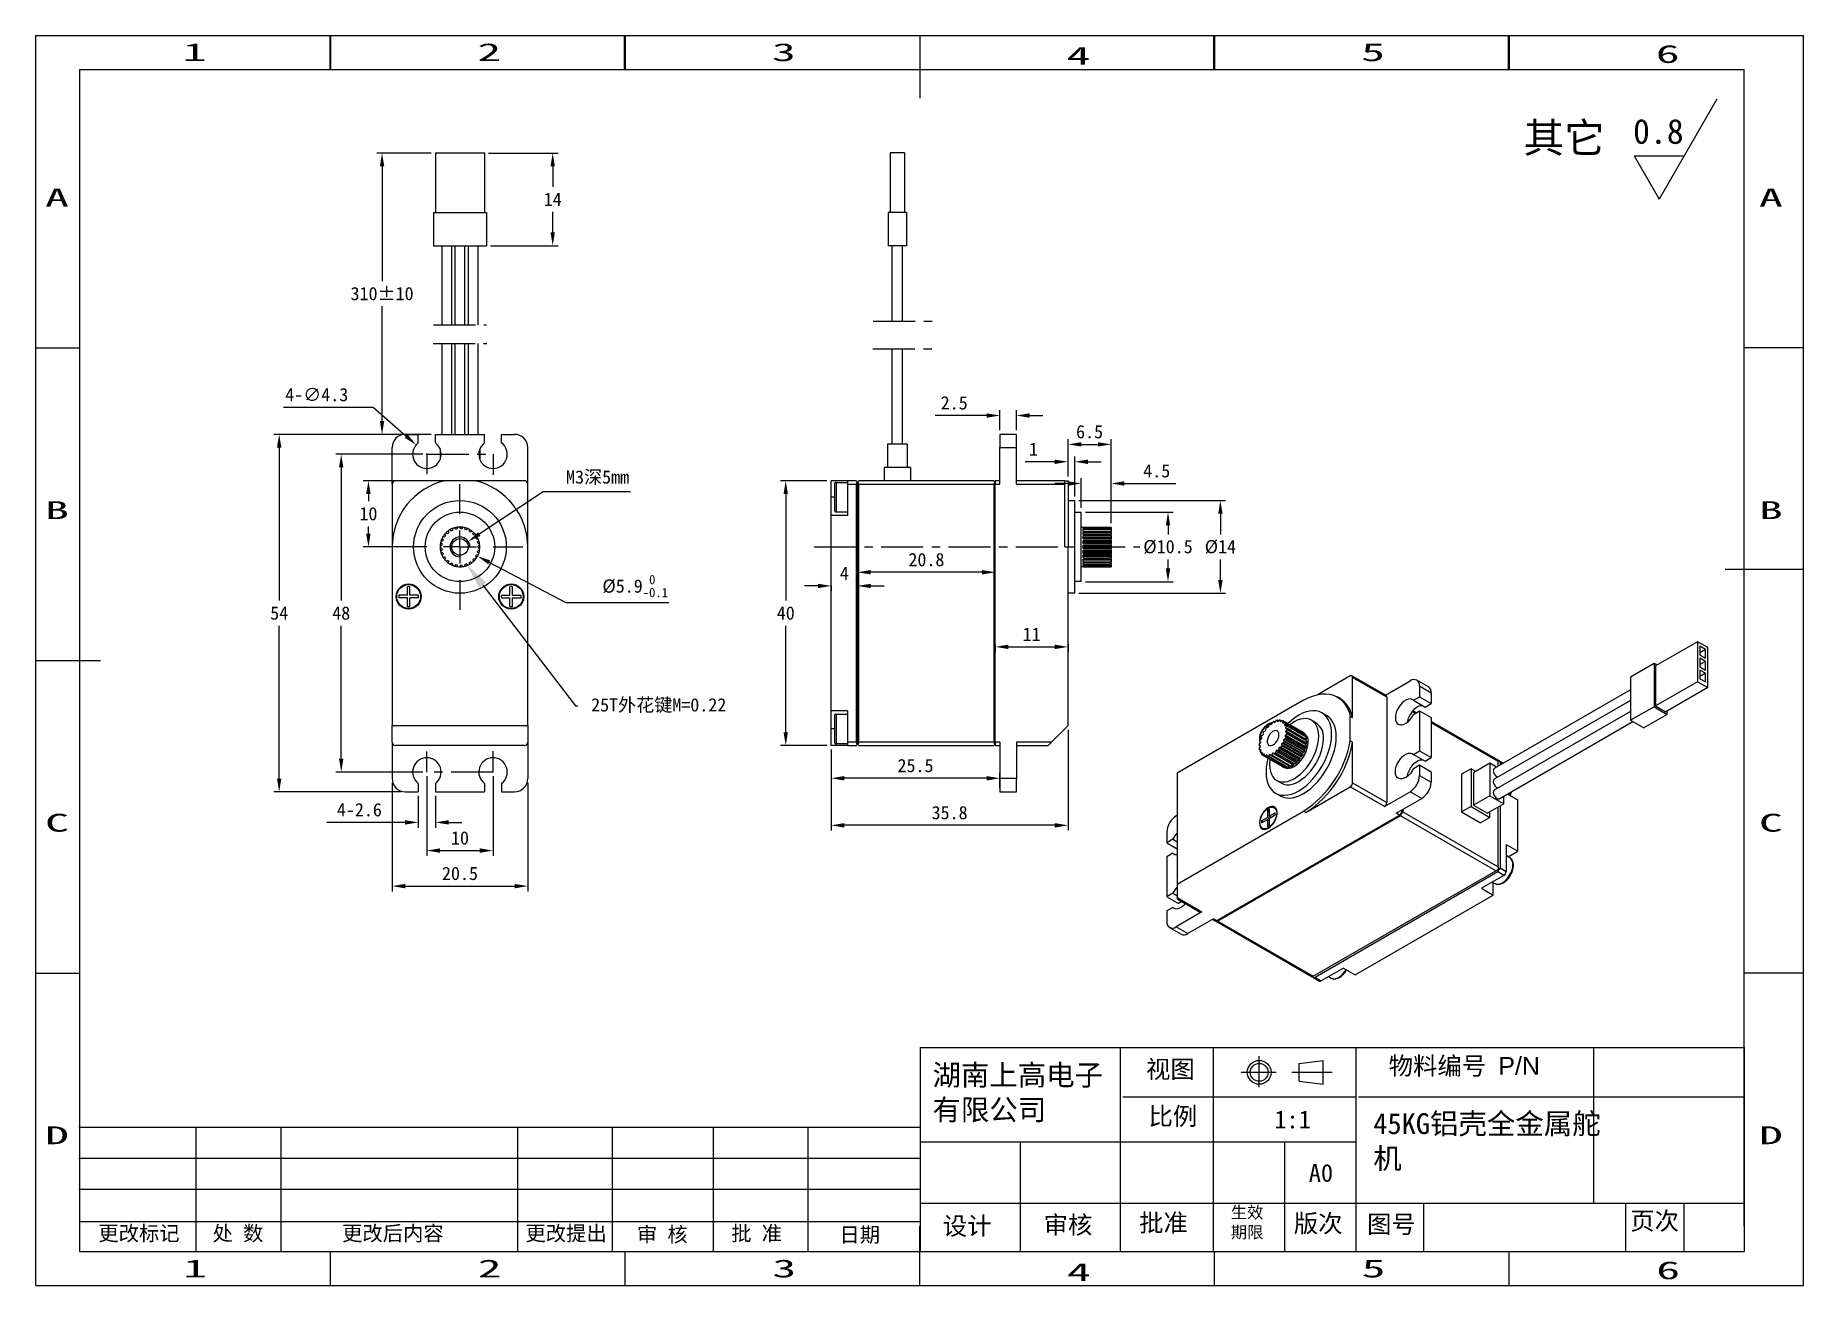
# Model space of a CAD drawing. Header units: millimetres. Extents: x 493 to 760, y 16 to 205.
import ezdxf
from ezdxf import colors
from ezdxf.entities.mleader import LeaderData, LeaderLine
from ezdxf.enums import TextEntityAlignment as Align
from ezdxf.math import Vec2, Vec3

# ---------------------------------------------------------------- set-up
doc = ezdxf.new("R2010")
doc.units = ezdxf.units.MM
doc.header["$PDSIZE"] = -1
doc.linetypes.add('ACAD_ISO04W100', pattern=[30.5, 24, -3, 0.5, -3])
doc.linetypes.add('CENTER', pattern=[10.16, 6.35, -1.27, 1.27, -1.27])
for name, color, linetype in [('中心线', 6, 'CENTER'), ('图框', 7, 'Continuous'), ('标注', 5, 'Continuous'), ('细实线', 5, 'Continuous')]:
    doc.layers.add(name, color=color, linetype=linetype)
doc.styles.add('style1', font='', dxfattribs={"height": 3.5})
doc.styles.get('style1').set_extended_font_data('FangSong_GB2312')
doc.dimstyles.new('副本 Standard', dxfattribs={"dimtxt": 2, "dimasz": 2, "dimexe": 0.8, "dimexo": 0.625, "dimgap": 0.9, "dimtad": 1, "dimtih": 1, "dimtoh": 1, "dimdsep": 46, "dimtxsty": 'Standard', "dimcen": 0.09, "dimclrd": 5, "dimclre": 5, "dimadec": 3, "dimazin": 2, "dimtfac": 1, "dimtdec": 4, "dimtofl": 0, "dimtmove": 0, "dimatfit": 3, "dimfxl": 0, "dimtolj": 1, "dimtzin": 0, "dimarcsym": 0})

msp = doc.modelspace()

# ---------------------------------------------------------------- texts
at = {"color": 5, "linetype": 'Continuous'}
for s, width, p, p2 in [('1', 3.99672, (515.097, 201.175), (518.694, 201.175)), ('2', 1.99836, (559.61, 201.175), (563.207, 201.175)), ('3', 1.99836, (604.124, 201.175), (607.721, 201.175)), ('4', 1.99836, (648.637, 200.629), (652.234, 200.629)), ('5', 1.99836, (693.151, 201.175), (696.748, 201.175)), ('6', 1.99836, (737.664, 200.902), (741.261, 200.902)), ('A', 1.99836, (494.312, 179.213), (497.909, 179.213)), ('A', 1.99836, (753.246, 179.213), (756.843, 179.213)), ('B', 1.99836, (494.312, 132.002), (497.909, 132.002)), ('B', 1.99836, (753.246, 132.002), (756.843, 132.002)), ('C', 1.99836, (494.312, 84.791), (497.909, 84.791)), ('C', 1.99836, (753.246, 84.791), (756.843, 84.791)), ('D', 1.99836, (494.312, 37.579), (497.909, 37.579)), ('D', 1.99836, (753.246, 37.579), (756.843, 37.579)), ('1', 3.99672, (515.166, 17.463), (518.763, 17.463)), ('2', 1.99836, (559.679, 17.463), (563.276, 17.463)), ('3', 1.99836, (604.193, 17.463), (607.79, 17.463)), ('4', 1.99836, (648.706, 16.917), (652.303, 16.917)), ('5', 1.99836, (693.22, 17.463), (696.817, 17.463)), ('6', 1.99836, (737.733, 17.19), (741.33, 17.19))]:
    msp.add_text(s, height=2.7, dxfattribs=dict(at, width=width)).set_placement(p, p2, align=Align.FIT)
at = {"insert": (717.665, 191.861), "char_height": 4.5, "width": 23.525, "attachment_point": 1}
msp.add_mtext('{\\fSimSun|b0|i0|c134|p2;其它}', dxfattribs=at)
at = {"color": 0, "lineweight": 13, "attachment_point": 1, "style": 'style1'}
for s, insert, char_height, width in [('{\\fSimSun|b0|i0|c134|p54;物料编号 \\fArial Unicode MS|b0|i0|c0|p34;P/N}', (697.3, 50.764), 2.7, 24.97091), ('{\\fSimSun|b0|i0|c134|p2;视图}', (660.635, 50.26), 2.7, 14.41674), ('比例', (661.011, 43.16), 2.7, 14.41674), ('{\\H1.2x;设计}', (629.932, 26.587), 2.25, 14.41674), ('{\\H1.2x;审核}', (645.163, 26.747), 2.25, 14.41674), ('{\\fSimSun|b0|i0|c134|p2;\\H1.2x;批准}', (659.59, 27.072), 2.25, 14.41674), ('{\\fSimSun|b0|i0|c134|p2;\\H0.8x;生效\\P期限}', (673.449, 28.194), 2.25, 14.41674), ('{\\H1.2x;版次}', (682.961, 26.975), 2.25, 14.41674), ('{\\fSimSun|b0|i0|c134|p2;图号}', (694.029, 26.843), 2.7, 14.41674), ('{\\fSimSun|b0|i0|c134|p2;\\H1.2x; 页次}', (731.959, 27.353), 2.25, 14.41674), ('更改标记', (502.353, 25.249), 2.25, 20.25287), ('处 数', (519.615, 25.249), 2.25, 20.25287), ('更改后内容', (539.182, 25.249), 2.25, 21.11112), ('更改提出', (566.882, 25.249), 2.25, 18.53636), ('审 核', (583.718, 25.077), 2.25, 14.41674), ('批 准', (597.973, 25.249), 2.25, 14.41674), ('日期', (614.323, 25.039), 2.25, 14.41674)]:
    msp.add_mtext(s, dxfattribs=dict(at, insert=insert, char_height=char_height, width=width))
at = {"layer": '标注', "color": 0, "lineweight": 13, "attachment_point": 1}
for s, insert, char_height, width in [('{\\H1.25x;0.8}', (734.217, 192.441), 3, 23.22522), ('{\\fSimSun|b0|i0|c134|p2;湖南上高电子 有限公司}', (628.372, 49.614), 3.15, 28.13632), ('{\\fSimSun|b0|i0|c134|p2;1:1}', (680.018, 42.668), 2.7, 16.56988), ('{\\fSimSun|b0|i0|c134|p2;A0}', (685.227, 34.595), 2.7, 11.928)]:
    msp.add_mtext(s, dxfattribs=dict(at, insert=insert, char_height=char_height, width=width))
at = {"layer": '细实线', "color": 3, "lineweight": 13, "insert": (694.971, 47.516), "char_height": 3.15, "width": 35.59036, "attachment_point": 1}
msp.add_mtext('{\\C0;\\P\\fSimSun|b0|i0|c134|p2;45KG铝壳全金属舵机}', dxfattribs=at)

# ---------------------------------------------------------------- blocks, each defined once
blk = doc.blocks.new('SW_CENTERMARKSYMBOL_0')
at = {"layer": '图框', "color": 0}
for p, q in [((0, 5), (0, 9.5)), ((-5, 0), (-9.5, 0)), ((0, 0), (-2.5, 0)), ((0, 0), (0, 2.5)), ((0, 0), (0, -2.5)), ((0, 0), (2.5, 0)), ((5, 0), (9.5, 0)), ((0, -5), (0, -9.5))]:
    blk.add_line(p, q, dxfattribs=at)
blk = doc.blocks.new('*D64')
at = {"layer": 'Defpoints', "color": 0}
for p in [(548.74, 144.8), (529.68, 90.8), (548.74, 90.8)]:
    blk.add_point(p, dxfattribs=at)
at = {"layer": '标注', "color": 5, "lineweight": -2}
for p, q in [((548.11, 144.8), (528.88, 144.8)), ((529.68, 142.8), (529.68, 119.7)), ((529.68, 92.8), (529.68, 115.9)), ((548.11, 90.8), (528.88, 90.8))]:
    blk.add_line(p, q, dxfattribs=at)
at = {"layer": '标注', "color": 5}
for points in [[(529.34, 142.8), (530.01, 142.8), (529.68, 144.8)], [(529.34, 92.8), (530.01, 92.8), (529.68, 90.8)]]:
    blk.add_solid(points, dxfattribs=at)
at = {"layer": '标注', "color": 0, "insert": (529.68, 117.8), "char_height": 2, "attachment_point": 5}
blk.add_mtext('\\A1;54', dxfattribs=at)
blk = doc.blocks.new('*D65')
at = {"layer": 'Defpoints', "color": 0}
for p in [(551.99, 141.8), (539.05, 93.8), (551.99, 93.8)]:
    blk.add_point(p, dxfattribs=at)
at = {"layer": '标注', "color": 5, "lineweight": -2}
for p, q in [((551.36, 141.8), (538.25, 141.8)), ((539.05, 139.8), (539.05, 119.7)), ((539.05, 95.8), (539.05, 115.9)), ((551.36, 93.8), (538.25, 93.8))]:
    blk.add_line(p, q, dxfattribs=at)
at = {"layer": '标注', "color": 5}
for points in [[(538.71, 139.8), (539.38, 139.8), (539.05, 141.8)], [(538.71, 95.8), (539.38, 95.8), (539.05, 93.8)]]:
    blk.add_solid(points, dxfattribs=at)
at = {"layer": '标注', "color": 0, "insert": (539.05, 117.8), "char_height": 2, "attachment_point": 5}
blk.add_mtext('\\A1;48', dxfattribs=at)
blk = doc.blocks.new('*D66')
at = {"layer": 'Defpoints', "color": 0}
for p in [(551.99, 93.8), (561.99, 93.8), (561.99, 81.93)]:
    blk.add_point(p, dxfattribs=at)
at = {"layer": '标注', "color": 5, "lineweight": -2}
for p, q in [((551.99, 93.18), (551.99, 81.13)), ((561.99, 93.18), (561.99, 81.13)), ((553.99, 81.93), (559.99, 81.93))]:
    blk.add_line(p, q, dxfattribs=at)
at = {"layer": '标注', "color": 5}
for points in [[(553.99, 82.27), (553.99, 81.6), (551.99, 81.93)], [(559.99, 82.27), (559.99, 81.6), (561.99, 81.93)]]:
    blk.add_solid(points, dxfattribs=at)
at = {"layer": '标注', "color": 0, "insert": (556.99, 83.83), "char_height": 2, "attachment_point": 5}
blk.add_mtext('\\A1;10', dxfattribs=at)
blk = doc.blocks.new('*D67')
at = {"layer": 'Defpoints', "color": 0}
for p in [(549.04, 137.8), (543.16, 127.8), (549.04, 127.8)]:
    blk.add_point(p, dxfattribs=at)
at = {"layer": '标注', "color": 5, "lineweight": -2}
for p, q in [((548.41, 137.8), (542.36, 137.8)), ((543.16, 135.8), (543.16, 134.7)), ((543.16, 129.8), (543.16, 130.9)), ((548.41, 127.8), (542.36, 127.8))]:
    blk.add_line(p, q, dxfattribs=at)
at = {"layer": '标注', "color": 5}
for points in [[(542.82, 135.8), (543.49, 135.8), (543.16, 137.8)], [(542.82, 129.8), (543.49, 129.8), (543.16, 127.8)]]:
    blk.add_solid(points, dxfattribs=at)
at = {"layer": '标注', "color": 0, "insert": (543.16, 132.8), "char_height": 2, "attachment_point": 5}
blk.add_mtext('\\A1;10', dxfattribs=at)
blk = doc.blocks.new('*D68')
at = {"layer": 'Defpoints', "color": 0}
for p in [(546.74, 92.8), (567.24, 92.8), (567.24, 76.57)]:
    blk.add_point(p, dxfattribs=at)
at = {"layer": '标注', "color": 5, "lineweight": -2}
for p, q in [((546.74, 92.18), (546.74, 75.77)), ((567.24, 92.18), (567.24, 75.77)), ((548.74, 76.57), (565.24, 76.57))]:
    blk.add_line(p, q, dxfattribs=at)
at = {"layer": '标注', "color": 5}
for points in [[(548.74, 76.9), (548.74, 76.23), (546.74, 76.57)], [(565.24, 76.9), (565.24, 76.23), (567.24, 76.57)]]:
    blk.add_solid(points, dxfattribs=at)
at = {"layer": '标注', "color": 0, "insert": (556.99, 78.47), "char_height": 2, "attachment_point": 5}
blk.add_mtext('\\A1;20.5', dxfattribs=at)
blk = doc.blocks.new('*D69')
at = {"layer": 'Defpoints', "color": 0}
for p in [(550.37, 143.22), (553.61, 140.39)]:
    blk.add_point(p, dxfattribs=at)
at = {"layer": '标注', "color": 5, "lineweight": -2}
for p, q in [((530.35, 148.89), (543.87, 148.89)), ((543.87, 148.89), (548.86, 144.53)), ((551.9, 141.8), (552.08, 141.8)), ((551.99, 141.71), (551.99, 141.89))]:
    blk.add_line(p, q, dxfattribs=at)
at = {"layer": '标注', "color": 5}
blk.add_solid([(549.08, 144.78), (548.64, 144.28), (550.37, 143.22)], dxfattribs=at)
at = {"layer": '标注', "color": 0, "insert": (535.35, 150.79), "char_height": 2, "attachment_point": 5}
blk.add_mtext('\\A1;4-∅4.3', dxfattribs=at)
blk = doc.blocks.new('*D70')
at = {"layer": 'Defpoints', "color": 0}
for p in [(550.69, 90.8), (553.29, 90.8), (550.69, 86.19)]:
    blk.add_point(p, dxfattribs=at)
at = {"layer": '标注', "color": 5, "lineweight": -2}
for p, q in [((550.69, 90.18), (550.69, 85.39)), ((553.29, 90.18), (553.29, 85.39)), ((548.69, 86.19), (536.89, 86.19)), ((555.29, 86.19), (557.29, 86.19))]:
    blk.add_line(p, q, dxfattribs=at)
at = {"layer": '标注', "color": 5}
for points in [[(548.69, 86.53), (548.69, 85.86), (550.69, 86.19)], [(555.29, 86.53), (555.29, 85.86), (553.29, 86.19)]]:
    blk.add_solid(points, dxfattribs=at)
at = {"layer": '标注', "color": 0, "insert": (541.79, 88.09), "char_height": 2, "attachment_point": 5}
blk.add_mtext('\\A1;4-2.6', dxfattribs=at)
blk = doc.blocks.new('*D71')
at = {"layer": 'Defpoints', "color": 0}
for p in [(553.29, 187.3), (545.22, 144.8), (553.29, 144.8)]:
    blk.add_point(p, dxfattribs=at)
at = {"layer": '标注', "color": 5, "lineweight": -2}
for p, q in [((552.66, 187.3), (544.42, 187.3)), ((545.22, 185.3), (545.22, 167.95)), ((545.22, 146.8), (545.22, 164.15)), ((552.66, 144.8), (544.42, 144.8))]:
    blk.add_line(p, q, dxfattribs=at)
at = {"layer": '标注', "color": 5}
for points in [[(544.89, 185.3), (545.55, 185.3), (545.22, 187.3)], [(544.89, 146.8), (545.55, 146.8), (545.22, 144.8)]]:
    blk.add_solid(points, dxfattribs=at)
at = {"layer": '标注', "color": 0, "insert": (545.22, 166.05), "char_height": 2, "attachment_point": 5}
blk.add_mtext('\\A1;310%%P10', dxfattribs=at)
blk = doc.blocks.new('*D72')
at = {"layer": 'Defpoints', "color": 0}
for p in [(648.86, 100.8), (613.06, 97.8), (613.06, 85.75)]:
    blk.add_point(p, dxfattribs=at)
at = {"layer": '标注', "color": 5, "lineweight": -2}
for p, q in [((648.86, 100.18), (648.86, 84.95)), ((613.06, 97.18), (613.06, 84.95)), ((646.86, 85.75), (615.06, 85.75))]:
    blk.add_line(p, q, dxfattribs=at)
at = {"layer": '标注', "color": 5}
for points in [[(615.06, 86.08), (615.06, 85.41), (613.06, 85.75)], [(646.86, 86.08), (646.86, 85.41), (648.86, 85.75)]]:
    blk.add_solid(points, dxfattribs=at)
at = {"layer": '标注', "color": 0, "insert": (630.96, 87.65), "char_height": 2, "attachment_point": 5}
blk.add_mtext('\\A1;35.8', dxfattribs=at)
blk = doc.blocks.new('*D73')
at = {"layer": 'Defpoints', "color": 0}
for p in [(613.06, 97.8), (613.06, 92.86), (638.56, 90.8)]:
    blk.add_point(p, dxfattribs=at)
at = {"layer": '标注', "color": 5, "lineweight": -2}
for p, q in [((613.06, 97.18), (613.06, 92.06)), ((638.56, 91.43), (638.56, 93.66)), ((636.56, 92.86), (615.06, 92.86))]:
    blk.add_line(p, q, dxfattribs=at)
at = {"layer": '标注', "color": 5}
for points in [[(615.06, 93.19), (615.06, 92.52), (613.06, 92.86)], [(636.56, 93.19), (636.56, 92.52), (638.56, 92.86)]]:
    blk.add_solid(points, dxfattribs=at)
at = {"layer": '标注', "color": 0, "insert": (625.81, 94.76), "char_height": 2, "attachment_point": 5}
blk.add_mtext('\\A1;25.5', dxfattribs=at)
blk = doc.blocks.new('*D74')
at = {"layer": 'Defpoints', "color": 0}
for p in [(638.56, 147.65), (638.56, 144.8), (641.06, 144.8)]:
    blk.add_point(p, dxfattribs=at)
at = {"layer": '标注', "color": 5, "lineweight": -2}
for p, q in [((636.56, 147.65), (628.76, 147.65)), ((638.56, 145.43), (638.56, 148.45)), ((641.06, 145.43), (641.06, 148.45)), ((643.06, 147.65), (645.06, 147.65))]:
    blk.add_line(p, q, dxfattribs=at)
at = {"layer": '标注', "color": 5}
for points in [[(636.56, 147.98), (636.56, 147.31), (638.56, 147.65)], [(643.06, 147.98), (643.06, 147.31), (641.06, 147.65)]]:
    blk.add_solid(points, dxfattribs=at)
at = {"layer": '标注', "color": 0, "insert": (631.66, 149.55), "char_height": 2, "attachment_point": 5}
blk.add_mtext('\\A1;2.5', dxfattribs=at)
blk = doc.blocks.new('*D75')
at = {"layer": 'Defpoints', "color": 0}
for p in [(655.36, 143.29), (648.86, 137.8), (655.36, 130.78)]:
    blk.add_point(p, dxfattribs=at)
at = {"layer": '标注', "color": 5, "lineweight": -2}
for p, q in [((648.86, 138.43), (648.86, 144.09)), ((650.86, 143.29), (653.36, 143.29)), ((655.36, 131.41), (655.36, 144.09))]:
    blk.add_line(p, q, dxfattribs=at)
at = {"layer": '标注', "color": 5}
for points in [[(650.86, 143.62), (650.86, 142.96), (648.86, 143.29)], [(653.36, 143.62), (653.36, 142.96), (655.36, 143.29)]]:
    blk.add_solid(points, dxfattribs=at)
at = {"layer": '标注', "color": 0, "insert": (652.11, 145.19), "char_height": 2, "attachment_point": 5}
blk.add_mtext('\\A1;6.5', dxfattribs=at)
blk = doc.blocks.new('*D76')
at = {"layer": 'Defpoints', "color": 0}
for p in [(648.86, 140.66), (648.86, 137.8), (649.86, 134.8)]:
    blk.add_point(p, dxfattribs=at)
at = {"layer": '标注', "color": 5, "lineweight": -2}
for p, q in [((646.86, 140.66), (642.39, 140.66)), ((648.86, 138.43), (648.86, 141.46)), ((649.86, 135.43), (649.86, 141.46)), ((651.86, 140.66), (653.86, 140.66))]:
    blk.add_line(p, q, dxfattribs=at)
at = {"layer": '标注', "color": 5}
for points in [[(646.86, 140.99), (646.86, 140.33), (648.86, 140.66)], [(651.86, 140.99), (651.86, 140.33), (649.86, 140.66)]]:
    blk.add_solid(points, dxfattribs=at)
at = {"layer": '标注', "color": 0, "insert": (643.63, 142.56), "char_height": 2, "attachment_point": 5}
blk.add_mtext('\\A1;1', dxfattribs=at)
blk = doc.blocks.new('*D77')
at = {"layer": 'Defpoints', "color": 0}
for p in [(655.36, 137.38), (650.86, 133.05), (655.36, 130.8)]:
    blk.add_point(p, dxfattribs=at)
at = {"layer": '标注', "color": 5, "lineweight": -2}
for p, q in [((648.86, 137.38), (646.86, 137.38)), ((650.86, 133.68), (650.86, 138.18)), ((655.36, 131.43), (655.36, 138.18)), ((657.36, 137.38), (665.16, 137.38))]:
    blk.add_line(p, q, dxfattribs=at)
at = {"layer": '标注', "color": 5}
for points in [[(648.86, 137.71), (648.86, 137.04), (650.86, 137.38)], [(657.36, 137.71), (657.36, 137.04), (655.36, 137.38)]]:
    blk.add_solid(points, dxfattribs=at)
at = {"layer": '标注', "color": 0, "insert": (662.26, 139.28), "char_height": 2, "attachment_point": 5}
blk.add_mtext('\\A1;4.5', dxfattribs=at)
blk = doc.blocks.new('*D78')
at = {"layer": 'Defpoints', "color": 0}
for p in [(649.86, 134.8), (649.86, 120.8), (671.87, 120.8)]:
    blk.add_point(p, dxfattribs=at)
at = {"layer": '标注', "color": 5, "lineweight": -2}
for p, q in [((650.48, 134.8), (672.67, 134.8)), ((671.87, 132.8), (671.87, 129.7)), ((671.87, 122.8), (671.87, 125.9)), ((650.48, 120.8), (672.67, 120.8))]:
    blk.add_line(p, q, dxfattribs=at)
at = {"layer": '标注', "color": 5}
for points in [[(671.54, 132.8), (672.21, 132.8), (671.87, 134.8)], [(671.54, 122.8), (672.21, 122.8), (671.87, 120.8)]]:
    blk.add_solid(points, dxfattribs=at)
at = {"layer": '标注', "color": 0, "insert": (671.87, 127.8), "char_height": 2, "attachment_point": 5}
blk.add_mtext('\\A1;%%C14', dxfattribs=at)
blk = doc.blocks.new('*D79')
at = {"layer": 'Defpoints', "color": 0}
for p in [(650.86, 133.05), (663.96, 133.05), (650.86, 122.55)]:
    blk.add_point(p, dxfattribs=at)
at = {"layer": '标注', "color": 5, "lineweight": -2}
for p, q in [((651.48, 133.05), (664.76, 133.05)), ((663.96, 131.05), (663.96, 129.7)), ((663.96, 124.55), (663.96, 125.9)), ((651.48, 122.55), (664.76, 122.55))]:
    blk.add_line(p, q, dxfattribs=at)
at = {"layer": '标注', "color": 5}
for points in [[(663.63, 131.05), (664.29, 131.05), (663.96, 133.05)], [(663.63, 124.55), (664.29, 124.55), (663.96, 122.55)]]:
    blk.add_solid(points, dxfattribs=at)
at = {"layer": '标注', "color": 0, "insert": (663.96, 127.8), "char_height": 2, "attachment_point": 5}
blk.add_mtext('\\A1;%%C10.5', dxfattribs=at)
blk = doc.blocks.new('*D80')
at = {"layer": 'Defpoints', "color": 0}
for p in [(637.86, 113.74), (648.86, 113.74), (648.86, 112.7)]:
    blk.add_point(p, dxfattribs=at)
at = {"layer": '标注', "color": 5, "lineweight": -2}
for p, q in [((637.86, 113.11), (637.86, 111.9)), ((639.86, 112.7), (646.86, 112.7)), ((648.86, 113.11), (648.86, 111.9))]:
    blk.add_line(p, q, dxfattribs=at)
at = {"layer": '标注', "color": 5}
for points in [[(639.86, 113.04), (639.86, 112.37), (637.86, 112.7)], [(646.86, 113.04), (646.86, 112.37), (648.86, 112.7)]]:
    blk.add_solid(points, dxfattribs=at)
at = {"layer": '标注', "color": 0, "insert": (643.36, 114.6), "char_height": 2, "attachment_point": 5}
blk.add_mtext('\\A1;11', dxfattribs=at)
blk = doc.blocks.new('*D81')
at = {"layer": 'Defpoints', "color": 0}
for p in [(617.06, 123.97), (617.06, 123.79), (637.86, 123.79)]:
    blk.add_point(p, dxfattribs=at)
at = {"layer": '标注', "color": 5, "lineweight": -2}
for p, q in [((617.06, 124.42), (617.06, 124.77)), ((635.86, 123.97), (619.06, 123.97)), ((637.86, 124.42), (637.86, 124.77))]:
    blk.add_line(p, q, dxfattribs=at)
at = {"layer": '标注', "color": 5}
for points in [[(619.06, 124.31), (619.06, 123.64), (617.06, 123.97)], [(635.86, 124.31), (635.86, 123.64), (637.86, 123.97)]]:
    blk.add_solid(points, dxfattribs=at)
at = {"layer": '标注', "color": 0, "insert": (627.46, 125.87), "char_height": 2, "attachment_point": 5}
blk.add_mtext('\\A1;20.8', dxfattribs=at)
blk = doc.blocks.new('*D82')
at = {"layer": 'Defpoints', "color": 0}
for p in [(613.06, 122.53), (613.06, 121.91), (617.06, 122.53)]:
    blk.add_point(p, dxfattribs=at)
at = {"layer": '标注', "color": 5, "lineweight": -2}
for p, q in [((611.06, 121.91), (609.06, 121.91)), ((613.06, 121.9), (613.06, 121.11)), ((617.06, 121.9), (617.06, 121.11)), ((619.06, 121.91), (621.06, 121.91))]:
    blk.add_line(p, q, dxfattribs=at)
at = {"layer": '标注', "color": 5}
for points in [[(611.06, 122.24), (611.06, 121.57), (613.06, 121.91)], [(619.06, 122.24), (619.06, 121.57), (617.06, 121.91)]]:
    blk.add_solid(points, dxfattribs=at)
at = {"layer": '标注', "color": 0, "insert": (615.06, 123.81), "char_height": 2, "attachment_point": 5}
blk.add_mtext('\\A1;4', dxfattribs=at)
blk = doc.blocks.new('*D83')
at = {"layer": 'Defpoints', "color": 0}
for p in [(554.33, 129.2), (559.64, 126.4)]:
    blk.add_point(p, dxfattribs=at)
at = {"layer": '标注', "color": 5, "lineweight": -2}
for p, q in [((556.9, 127.8), (557.08, 127.8)), ((556.99, 127.71), (556.99, 127.89)), ((573.04, 119.35), (561.41, 125.47)), ((588.54, 119.35), (573.04, 119.35))]:
    blk.add_line(p, q, dxfattribs=at)
blk.add_arc((556.99, 127.8), 3, 321.7076, 347.5232, dxfattribs=at)
at = {"layer": '标注', "color": 5}
blk.add_solid([(561.57, 125.77), (561.26, 125.18), (559.64, 126.4)], dxfattribs=at)
at = {"layer": '标注', "color": 0, "insert": (583.46, 121.89), "char_height": 2, "attachment_point": 5}
blk.add_mtext('\\A1;%%C5.9{\\H0.7x;\\S 0^ -0.1;}', dxfattribs=at)
blk = doc.blocks.new('*D84')
at = {"layer": 'Defpoints', "color": 0}
for p in [(560.69, 187.3), (571, 187.3), (560.99, 173.3)]:
    blk.add_point(p, dxfattribs=at)
at = {"layer": '标注', "color": 5, "lineweight": -2}
for p, q in [((561.31, 187.3), (571.8, 187.3)), ((571, 185.3), (571, 182.2)), ((571, 175.3), (571, 178.4)), ((561.61, 173.3), (571.8, 173.3))]:
    blk.add_line(p, q, dxfattribs=at)
at = {"layer": '标注', "color": 5}
for points in [[(570.67, 185.3), (571.33, 185.3), (571, 187.3)], [(570.67, 175.3), (571.33, 175.3), (571, 173.3)]]:
    blk.add_solid(points, dxfattribs=at)
at = {"layer": '标注', "color": 0, "insert": (571, 180.3), "char_height": 2, "attachment_point": 5}
blk.add_mtext('\\A1;14', dxfattribs=at)
blk = doc.blocks.new('*D86')
at = {"layer": 'Defpoints', "color": 0}
for p in [(558.24, 128.63), (555.74, 126.97)]:
    blk.add_point(p, dxfattribs=at)
at = {"layer": '标注', "color": 5, "lineweight": -2}
for p, q in [((569.55, 136.13), (559.91, 129.74)), ((582.77, 136.13), (569.55, 136.13)), ((556.9, 127.8), (557.08, 127.8)), ((556.99, 127.71), (556.99, 127.89))]:
    blk.add_line(p, q, dxfattribs=at)
at = {"layer": '标注', "color": 5}
blk.add_solid([(559.72, 130.01), (560.09, 129.46), (558.24, 128.63)], dxfattribs=at)
at = {"layer": '标注', "color": 0, "insert": (577.78, 138.26), "char_height": 2, "attachment_point": 5}
blk.add_mtext('\\A1;{\\fSimSun|b0|i0|c134|p2;M3深5mm}', dxfattribs=at)
blk = doc.blocks.new('*D88')
at = {"layer": 'Defpoints', "color": 0}
for p in [(606.21, 137.8), (613.06, 137.8), (613.06, 97.8)]:
    blk.add_point(p, dxfattribs=at)
at = {"layer": '标注', "color": 5, "lineweight": -2}
for p, q in [((612.43, 137.8), (605.41, 137.8)), ((606.21, 135.8), (606.21, 119.7)), ((606.21, 99.8), (606.21, 115.9)), ((612.43, 97.8), (605.41, 97.8))]:
    blk.add_line(p, q, dxfattribs=at)
at = {"layer": '标注', "color": 5}
for points in [[(605.88, 135.8), (606.54, 135.8), (606.21, 137.8)], [(605.88, 99.8), (606.54, 99.8), (606.21, 97.8)]]:
    blk.add_solid(points, dxfattribs=at)
at = {"layer": '标注', "color": 0, "insert": (606.21, 117.8), "char_height": 2, "attachment_point": 5}
blk.add_mtext('\\A1;40', dxfattribs=at)

# ---------------------------------------------------------------- dimensions: what is measured, and where the dimension line sits
at = {"layer": '标注', "color": 0}
dim = msp.add_linear_dim(base=(545.219, 144.802), p1=(553.288, 187.302), p2=(553.288, 144.802), angle=90, text='310%%P10', dimstyle='副本 Standard', dxfattribs=at)
dim.commit()
dim.dimension.update_dxf_attribs({"geometry": '*D71', "text_midpoint": (545.219, 166.052)})
for base, p1, p2, picture, middle in [((570.999, 187.302), (560.988, 173.302), (560.688, 187.302), '*D84', (570.999, 180.302)), ((606.209, 137.802), (613.06, 97.802), (613.06, 137.802), '*D88', (606.209, 117.802))]:
    dim = msp.add_linear_dim(base=base, p1=p1, p2=p2, angle=90, dimstyle='副本 Standard', dxfattribs=at)
    dim.commit()
    dim.dimension.update_dxf_attribs({"geometry": picture, "text_midpoint": middle})
for p1, p2, text, picture, middle in [((553.607, 140.387), (550.369, 143.216), '4-<>', '*D69', (535.347, 148.894)), ((555.738, 126.973), (558.239, 128.63), '{\\fSimSun|b0|i0|c134|p2;M3深5mm}', '*D86', (577.779, 136.128)), ((554.334, 129.199), (559.643, 126.405), '%%C5.9{\\H0.7x;\\S 0^ -0.1;}', '*D83', (583.461, 119.354))]:
    dim = msp.add_diameter_dim_2p(p1=p1, p2=p2, text=text, dimstyle='副本 Standard', dxfattribs=at)
    dim.commit()
    dim.dimension.update_dxf_attribs({"geometry": picture, "text_midpoint": middle, "dimtype": 163})
for base, p1, p2, picture, middle in [((638.56, 147.648), (641.06, 144.802), (638.56, 144.802), '*D74', (631.66, 149.548)), ((655.36, 143.289), (648.86, 137.802), (655.36, 130.785), '*D75', (652.11, 145.189)), ((648.86, 140.66), (649.86, 134.802), (648.86, 137.802), '*D76', (643.626, 142.56)), ((617.06, 123.973), (637.86, 123.794), (617.06, 123.794), '*D81', (627.46, 125.873)), ((613.06, 121.905), (617.06, 122.529), (613.06, 122.529), '*D82', (615.06, 123.805)), ((648.86, 112.705), (637.86, 113.739), (648.86, 113.739), '*D80', (643.36, 114.605))]:
    dim = msp.add_linear_dim(base=base, p1=p1, p2=p2, dimstyle='副本 Standard', dxfattribs=at)
    dim.commit()
    dim.dimension.update_dxf_attribs({"geometry": picture, "text_midpoint": middle})
for base, p1, p2, picture, middle in [((529.676, 90.802), (548.738, 144.802), (548.738, 90.802), '*D64', (529.676, 117.802)), ((539.047, 93.802), (551.988, 141.802), (551.988, 93.802), '*D65', (539.047, 117.802)), ((543.155, 127.802), (549.039, 137.802), (549.039, 127.802), '*D67', (543.155, 132.802))]:
    dim = msp.add_linear_dim(base=base, p1=p1, p2=p2, angle=90, dimstyle='副本 Standard', dxfattribs=at)
    dim.commit()
    dim.dimension.update_dxf_attribs({"geometry": picture, "text_midpoint": middle, "dimtype": 160})
for base, p1, p2, picture, middle in [((655.36, 137.378), (650.86, 133.052), (655.36, 130.801), '*D77', (662.26, 137.378)), ((613.06, 85.748), (648.86, 100.802), (613.06, 97.802), '*D72', (630.96, 85.748)), ((613.06, 92.858), (638.56, 90.802), (613.06, 97.802), '*D73', (625.81, 92.858)), ((561.988, 81.932), (551.988, 93.802), (561.988, 93.802), '*D66', (556.988, 81.932)), ((567.238, 76.567), (546.738, 92.802), (567.238, 92.802), '*D68', (556.988, 76.567))]:
    dim = msp.add_linear_dim(base=base, p1=p1, p2=p2, dimstyle='副本 Standard', dxfattribs=at)
    dim.commit()
    dim.dimension.update_dxf_attribs({"geometry": picture, "text_midpoint": middle, "dimtype": 160})
for base, p1, p2, picture, middle in [((671.873, 120.802), (649.86, 134.802), (649.86, 120.802), '*D78', (671.873, 127.802)), ((663.961, 133.052), (650.86, 122.552), (650.86, 133.052), '*D79', (663.961, 127.802))]:
    dim = msp.add_linear_dim(base=base, p1=p1, p2=p2, angle=90, text='%%C<>', dimstyle='副本 Standard', dxfattribs=at)
    dim.commit()
    dim.dimension.update_dxf_attribs({"geometry": picture, "text_midpoint": middle, "dimtype": 160})
dim = msp.add_linear_dim(base=(550.688, 86.194), p1=(553.288, 90.802), p2=(550.688, 90.802), text='4-<>', dimstyle='副本 Standard', dxfattribs=at)
dim.commit()
dim.dimension.update_dxf_attribs({"geometry": '*D70', "text_midpoint": (541.788, 88.094)})

# ---------------------------------------------------------------- linework, layer by layer
at = {"color": 5, "linetype": 'Continuous'}
for p, q in [((492.909, 16.222), (492.909, 205.067)), ((492.909, 205.067), (759.99, 205.067)), ((537.354, 199.934), (537.354, 205.067)), ((537.423, 205.067), (537.423, 199.934)), ((581.867, 199.934), (581.867, 205.067)), ((581.936, 205.067), (581.936, 199.934)), ((626.45, 205.067), (626.45, 195.584)), ((670.894, 199.934), (670.894, 205.067)), ((670.963, 205.067), (670.963, 199.934)), ((715.408, 199.934), (715.408, 205.067)), ((715.477, 205.067), (715.477, 199.934)), ((759.99, 16.222), (759.99, 205.067)), ((492.84, 199.934), (492.909, 199.934)), ((492.909, 157.856), (499.496, 157.856)), ((759.99, 157.856), (750.997, 157.856)), ((759.99, 124.399), (748.13, 124.399)), ((492.909, 110.644), (502.693, 110.644)), ((492.909, 63.433), (499.496, 63.433)), ((759.99, 63.433), (750.997, 63.433)), ((626.519, 52.192), (665.176, 52.192)), ((656.734, 52.192), (656.734, 21.355)), ((665.176, 52.192), (750.997, 52.192)), ((670.762, 52.192), (670.762, 21.355)), ((692.345, 52.192), (692.345, 46.394)), ((692.345, 46.797), (692.345, 36.192)), ((657.114, 44.733), (692.345, 44.733)), ((692.725, 44.733), (750.997, 44.733)), ((517.06, 40.163), (517.06, 21.355)), ((529.929, 40.163), (529.929, 21.355)), ((565.667, 40.163), (565.667, 21.355)), ((579.976, 40.163), (579.976, 21.355)), ((595.246, 40.163), (595.246, 21.355)), ((609.555, 40.163), (609.555, 21.355)), ((626.519, 37.944), (692.345, 37.944)), ((641.626, 37.944), (641.626, 21.355)), ((681.553, 37.944), (681.553, 21.355)), ((499.385, 35.498), (626.407, 35.498)), ((692.345, 36.192), (692.345, 21.355)), ((499.385, 30.784), (626.407, 30.784)), ((626.519, 28.656), (750.997, 28.656)), ((702.571, 28.656), (702.571, 21.355)), ((733.067, 28.656), (733.067, 21.355)), ((741.882, 28.656), (741.882, 21.355)), ((499.496, 25.898), (626.407, 25.898)), ((626.45, 16.222), (626.45, 25.215)), ((537.423, 16.222), (537.423, 21.355)), ((581.936, 16.222), (581.936, 21.355)), ((670.963, 16.222), (670.963, 21.355)), ((715.477, 16.222), (715.477, 21.355)), ((492.909, 16.222), (759.99, 16.222))]:
    msp.add_line(p, q, dxfattribs=at)
at = {"color": 7, "linetype": 'Continuous'}
for p, q in [((499.496, 199.934), (499.496, 21.355)), ((499.496, 199.934), (750.997, 199.934)), ((750.997, 25.215), (750.997, 199.934)), ((626.519, 52.192), (626.519, 21.355)), ((750.997, 52.192), (750.997, 21.355)), ((750.997, 52.192), (750.997, 21.355)), ((683.772, 49.788), (687.384, 50.228)), ((683.772, 49.788), (687.384, 50.228)), ((683.772, 47.09), (683.772, 49.788)), ((687.384, 46.64), (687.384, 50.228)), ((683.772, 47.09), (687.384, 46.64)), ((499.496, 21.355), (750.997, 21.355))]:
    msp.add_line(p, q, dxfattribs=at)
at = {"color": 7, "linetype": 'Continuous', "lineweight": 25}
for p, q in [((553.288, 187.302), (553.288, 178.302)), ((553.288, 187.302), (560.688, 187.302)), ((560.688, 187.302), (560.688, 178.302)), ((624.16, 187.302), (621.96, 187.302)), ((621.96, 187.302), (621.96, 178.302)), ((624.16, 187.302), (624.16, 178.302)), ((552.988, 178.302), (560.988, 178.302)), ((552.988, 178.302), (552.988, 173.302)), ((560.988, 178.302), (560.988, 173.302)), ((621.66, 178.302), (621.66, 173.302)), ((624.46, 178.302), (621.66, 178.302)), ((624.46, 178.302), (624.46, 173.302)), ((552.988, 173.302), (560.988, 173.302)), ((554.238, 173.302), (554.238, 161.342)), ((555.738, 161.342), (555.738, 173.302)), ((556.238, 173.302), (556.238, 161.342)), ((557.738, 161.342), (557.738, 173.302)), ((558.238, 173.302), (558.238, 161.342)), ((559.738, 161.342), (559.738, 173.302)), ((624.46, 173.302), (621.66, 173.302)), ((622.31, 161.907), (622.31, 173.302)), ((623.81, 173.302), (623.81, 161.907)), ((554.238, 158.515), (554.238, 144.802)), ((555.738, 144.802), (555.738, 158.515)), ((556.238, 158.515), (556.238, 144.802)), ((557.738, 144.802), (557.738, 158.515)), ((558.238, 158.515), (558.238, 144.802)), ((559.738, 144.802), (559.738, 158.515)), ((622.31, 143.302), (622.31, 157.723)), ((623.81, 157.723), (623.81, 143.302)), ((548.738, 144.802), (550.688, 144.802)), ((550.688, 143.514), (550.688, 144.802)), ((553.288, 143.514), (553.288, 144.802)), ((553.288, 144.802), (560.688, 144.802)), ((560.688, 143.514), (560.688, 144.802)), ((563.288, 143.514), (563.288, 144.802)), ((563.288, 144.802), (565.238, 144.802)), ((641.06, 144.802), (638.56, 144.802)), ((638.56, 144.802), (638.56, 142.802)), ((641.06, 142.802), (641.06, 144.802)), ((546.738, 137.302), (546.738, 142.802)), ((553.988, 142.591), (553.988, 141.013)), ((559.988, 142.591), (559.988, 141.013)), ((567.238, 137.302), (567.238, 142.802)), ((621.56, 143.302), (621.56, 139.802)), ((624.56, 143.302), (621.56, 143.302)), ((624.56, 143.302), (624.56, 139.802)), ((638.56, 142.802), (641.06, 142.802)), ((638.56, 137.302), (638.56, 142.802)), ((641.06, 137.302), (641.06, 142.802)), ((625.06, 139.802), (621.06, 139.802)), ((621.06, 139.802), (621.06, 137.802)), ((625.06, 139.802), (625.06, 137.802)), ((546.738, 137.302), (546.738, 127.802)), ((554.738, 137.802), (547.238, 137.802)), ((559.238, 137.802), (554.738, 137.802)), ((566.738, 137.802), (559.238, 137.802)), ((567.238, 127.802), (567.238, 137.302)), ((615.56, 137.802), (613.06, 137.802)), ((613.06, 135.302), (613.06, 137.802)), ((613.56, 137.252), (613.56, 133.352)), ((613.86, 137.552), (615.56, 137.552)), ((616.86, 137.802), (615.56, 137.802)), ((615.56, 137.802), (615.56, 137.302)), ((615.56, 137.302), (616.86, 137.302)), ((615.56, 137.302), (615.56, 132.552)), ((617.006, 137.655), (616.86, 137.802)), ((616.86, 137.302), (616.86, 98.302)), ((617.06, 137.602), (617.006, 137.655)), ((617.06, 137.602), (617.113, 137.655)), ((617.06, 98.002), (617.06, 137.602)), ((617.26, 137.802), (617.113, 137.655)), ((637.66, 137.802), (617.26, 137.802)), ((617.26, 98.302), (617.26, 137.302)), ((617.26, 137.302), (637.66, 137.302)), ((637.806, 137.655), (637.66, 137.802)), ((637.66, 137.302), (637.66, 98.302)), ((637.86, 137.602), (637.806, 137.655)), ((638.56, 137.802), (637.86, 137.802)), ((637.86, 137.802), (637.86, 137.302)), ((637.86, 137.302), (638.56, 137.302)), ((637.86, 98.302), (637.86, 137.302)), ((648.36, 137.802), (641.06, 137.802)), ((641.06, 137.302), (648.36, 137.302)), ((648.36, 137.302), (648.36, 137.802)), ((648.36, 137.802), (648.86, 137.802)), ((648.36, 127.802), (648.36, 137.302)), ((648.86, 137.802), (648.86, 127.802)), ((613.06, 132.552), (613.06, 135.302)), ((648.86, 134.802), (649.86, 134.802)), ((649.86, 120.802), (649.86, 134.802)), ((615.56, 132.552), (613.06, 132.552)), ((613.06, 103.052), (613.06, 132.552)), ((615.56, 133.052), (613.86, 133.052)), ((649.86, 133.052), (650.86, 133.052)), ((650.86, 122.552), (650.86, 133.052)), ((554.275, 128.25), (554.055, 128.431)), ((554.115, 128.663), (554.395, 128.715)), ((554.472, 128.911), (554.304, 129.141)), ((554.419, 129.351), (554.703, 129.332)), ((554.827, 129.502), (554.721, 129.766)), ((554.885, 129.941), (555.156, 129.852)), ((555.318, 129.986), (555.281, 130.268)), ((555.484, 130.397), (555.723, 130.243)), ((555.914, 130.333), (555.948, 130.615)), ((556.176, 130.69), (556.37, 130.481)), ((556.577, 130.521), (556.68, 130.786)), ((556.92, 130.801), (557.056, 130.551)), ((557.266, 130.538), (557.432, 130.769)), ((557.668, 130.724), (557.737, 130.448)), ((557.938, 130.383), (558.156, 130.565)), ((558.373, 130.463), (558.372, 130.178)), ((558.55, 130.065), (558.807, 130.188)), ((558.992, 130.035), (558.92, 129.759)), ((559.064, 129.606), (559.343, 129.661)), ((559.484, 129.466), (559.346, 129.218)), ((559.447, 129.033), (559.731, 129.017)), ((559.82, 128.794), (559.624, 128.587)), ((559.676, 128.383), (559.947, 128.296)), ((650.86, 130.802), (651.16, 130.802)), ((651.16, 130.769), (651.16, 130.802)), ((651.16, 130.801), (655.36, 130.801)), ((651.16, 130.769), (655.36, 130.769)), ((651.16, 130.565), (651.16, 130.724)), ((651.16, 130.724), (655.36, 130.724)), ((651.16, 130.565), (655.36, 130.565)), ((651.16, 130.188), (651.16, 130.463)), ((651.16, 130.463), (655.36, 130.463)), ((651.16, 130.188), (655.36, 130.188)), ((651.16, 129.661), (651.16, 130.035)), ((651.16, 130.035), (655.36, 130.035)), ((651.16, 129.759), (655.36, 129.759)), ((651.16, 129.661), (655.36, 129.661)), ((651.16, 129.017), (651.16, 129.466)), ((651.16, 129.466), (655.36, 129.466)), ((651.16, 129.218), (655.36, 129.218)), ((651.16, 129.033), (655.36, 129.033)), ((651.16, 129.017), (655.36, 129.017)), ((651.16, 128.296), (651.16, 128.794)), ((651.16, 128.794), (655.36, 128.794)), ((651.16, 128.587), (655.36, 128.587)), ((651.16, 128.383), (655.36, 128.383)), ((651.16, 128.296), (655.36, 128.296)), ((655.36, 130.801), (655.36, 130.769)), ((655.36, 130.724), (655.36, 130.769)), ((655.36, 130.724), (655.36, 130.565)), ((655.36, 130.463), (655.36, 130.565)), ((655.36, 130.463), (655.36, 130.188)), ((655.36, 130.035), (655.36, 130.188)), ((655.36, 130.035), (655.36, 129.759)), ((655.36, 129.759), (655.36, 129.661)), ((655.36, 129.466), (655.36, 129.661)), ((655.36, 129.466), (655.36, 129.218)), ((655.36, 129.218), (655.36, 129.033)), ((655.36, 129.033), (655.36, 129.017)), ((655.36, 128.794), (655.36, 129.017)), ((655.36, 128.794), (655.36, 128.587)), ((655.36, 128.587), (655.36, 128.383)), ((655.36, 128.383), (655.36, 128.296)), ((655.36, 128.058), (655.36, 128.296)), ((546.738, 127.802), (546.738, 100.802)), ((553.991, 127.922), (554.249, 128.042)), ((554.249, 127.562), (553.991, 127.682)), ((554.055, 127.172), (554.275, 127.353)), ((554.395, 126.888), (554.115, 126.94)), ((554.304, 126.463), (554.472, 126.692)), ((554.703, 126.272), (554.419, 126.252)), ((554.721, 125.837), (554.827, 126.101)), ((555.156, 125.751), (554.885, 125.662)), ((555.281, 125.335), (555.318, 125.617)), ((558.92, 125.844), (558.992, 125.568)), ((559.343, 125.943), (559.064, 125.997)), ((559.346, 126.386), (559.484, 126.137)), ((559.731, 126.587), (559.447, 126.57)), ((559.624, 127.016), (559.82, 126.81)), ((559.947, 127.307), (559.676, 127.22)), ((559.977, 128.058), (559.736, 127.907)), ((559.736, 127.696), (559.977, 127.545)), ((567.238, 100.802), (567.238, 127.802)), ((648.36, 127.802), (648.86, 127.802)), ((648.86, 100.802), (648.86, 127.802)), ((651.16, 127.545), (651.16, 128.058)), ((651.16, 128.058), (655.36, 128.058)), ((651.16, 127.907), (655.36, 127.907)), ((651.16, 127.696), (655.36, 127.696)), ((651.16, 127.545), (655.36, 127.545)), ((651.16, 126.81), (651.16, 127.307)), ((651.16, 127.307), (655.36, 127.307)), ((651.16, 127.22), (655.36, 127.22)), ((651.16, 127.016), (655.36, 127.016)), ((651.16, 126.81), (655.36, 126.81)), ((651.16, 126.137), (651.16, 126.587)), ((651.16, 126.587), (655.36, 126.587)), ((651.16, 126.57), (655.36, 126.57)), ((651.16, 126.386), (655.36, 126.386)), ((651.16, 126.137), (655.36, 126.137)), ((651.16, 125.568), (651.16, 125.943)), ((651.16, 125.943), (655.36, 125.943)), ((651.16, 125.844), (655.36, 125.844)), ((651.16, 125.568), (655.36, 125.568)), ((655.36, 128.058), (655.36, 127.907)), ((655.36, 127.907), (655.36, 127.696)), ((655.36, 127.696), (655.36, 127.545)), ((655.36, 127.307), (655.36, 127.545)), ((655.36, 127.307), (655.36, 127.22)), ((655.36, 127.22), (655.36, 127.016)), ((655.36, 127.016), (655.36, 126.81)), ((655.36, 126.587), (655.36, 126.81)), ((655.36, 126.587), (655.36, 126.57)), ((655.36, 126.57), (655.36, 126.386)), ((655.36, 126.386), (655.36, 126.137)), ((655.36, 125.943), (655.36, 126.137)), ((655.36, 125.943), (655.36, 125.844)), ((655.36, 125.844), (655.36, 125.568)), ((655.36, 125.415), (655.36, 125.568)), ((555.723, 125.36), (555.484, 125.206)), ((555.948, 124.988), (555.914, 125.27)), ((556.37, 125.122), (556.176, 124.914)), ((556.68, 124.817), (556.577, 125.083)), ((557.056, 125.052), (556.92, 124.802)), ((557.432, 124.835), (557.266, 125.066)), ((557.737, 125.156), (557.668, 124.88)), ((558.156, 125.038), (557.938, 125.221)), ((558.372, 125.425), (558.373, 125.14)), ((558.807, 125.415), (558.55, 125.538)), ((651.16, 124.802), (650.86, 124.802)), ((651.16, 125.14), (651.16, 125.415)), ((651.16, 125.415), (655.36, 125.415)), ((651.16, 125.14), (655.36, 125.14)), ((651.16, 124.88), (651.16, 125.038)), ((651.16, 125.038), (655.36, 125.038)), ((651.16, 124.88), (655.36, 124.88)), ((651.16, 124.802), (651.16, 124.835)), ((651.16, 124.835), (655.36, 124.835)), ((651.16, 124.802), (655.36, 124.802)), ((655.36, 125.415), (655.36, 125.14)), ((655.36, 125.038), (655.36, 125.14)), ((655.36, 125.038), (655.36, 124.88)), ((655.36, 124.835), (655.36, 124.88)), ((655.36, 124.835), (655.36, 124.802)), ((549.038, 120.502), (547.752, 120.502)), ((549.038, 120.502), (549.038, 121.788)), ((549.438, 120.502), (549.438, 121.788)), ((550.725, 120.502), (549.438, 120.502)), ((563.252, 120.502), (564.538, 120.502)), ((564.538, 120.502), (564.538, 121.788)), ((564.938, 120.502), (564.938, 121.788)), ((564.938, 120.502), (566.225, 120.502)), ((649.86, 120.802), (648.86, 120.802)), ((650.86, 122.552), (649.86, 122.552)), ((549.038, 120.102), (547.752, 120.102)), ((549.038, 118.815), (549.038, 120.102)), ((549.438, 118.815), (549.438, 120.102)), ((550.725, 120.102), (549.438, 120.102)), ((563.252, 120.102), (564.538, 120.102)), ((564.538, 118.815), (564.538, 120.102)), ((564.938, 118.815), (564.938, 120.102)), ((564.938, 120.102), (566.225, 120.102)), ((743.962, 113.488), (737.598, 109.814)), ((743.962, 113.488), (743.962, 107.445)), ((745.518, 112.59), (743.962, 113.488)), ((745.165, 112.304), (744.323, 112.79)), ((744.323, 112.79), (744.323, 111.483)), ((745.165, 112.304), (744.323, 111.818)), ((745.165, 110.998), (745.165, 112.304)), ((745.518, 106.547), (745.518, 112.59)), ((737.386, 110.181), (733.851, 108.14)), ((737.811, 109.937), (737.386, 110.181)), ((737.386, 110.181), (737.386, 103.649)), ((737.598, 109.814), (737.598, 103.772)), ((744.323, 111.483), (745.165, 110.998)), ((745.165, 110.508), (744.323, 110.993)), ((744.323, 110.993), (744.323, 109.687)), ((745.165, 110.508), (744.323, 110.022)), ((744.323, 109.687), (745.165, 109.201)), ((745.165, 109.201), (745.165, 110.508)), ((691.495, 108.305), (686.66, 105.513)), ((696.907, 105.349), (691.745, 108.329)), ((697.011, 105.12), (691.849, 108.1)), ((691.849, 101.976), (691.849, 108.1)), ((696.803, 105.409), (700.546, 107.57)), ((703.314, 106.648), (701.546, 107.669)), ((733.851, 108.14), (733.851, 101.608)), ((743.962, 107.445), (737.598, 103.772)), ((743.962, 107.445), (745.518, 106.547)), ((745.165, 108.711), (744.323, 109.197)), ((744.323, 109.197), (744.323, 107.891)), ((745.165, 108.711), (744.323, 108.225)), ((744.323, 107.891), (745.165, 107.405)), ((745.165, 107.405), (745.165, 108.711)), ((684.424, 104.631), (665.332, 93.609)), ((689.902, 104.934), (689.549, 105.138)), ((697.011, 105.12), (697.011, 89.198)), ((701.05, 104.635), (701.96, 105.161)), ((701.05, 104.635), (702.818, 103.615)), ((701.96, 106.753), (701.96, 105.161)), ((703.728, 105.733), (701.96, 106.753)), ((701.96, 105.161), (703.728, 104.14)), ((703.728, 105.733), (703.728, 104.14)), ((733.851, 106.23), (713.253, 94.339)), ((733.851, 104.597), (713.253, 92.706)), ((745.518, 106.547), (739.154, 102.874)), ((615.56, 103.052), (613.06, 103.052)), ((613.06, 100.302), (613.06, 103.052)), ((613.56, 102.252), (613.56, 98.352)), ((613.86, 102.552), (615.56, 102.552)), ((615.56, 103.052), (615.56, 98.302)), ((680.145, 101.313), (680.273, 101.566)), ((680.657, 101.486), (680.437, 101.613)), ((680.437, 101.613), (680.474, 101.405)), ((680.612, 101.422), (680.775, 101.653)), ((680.923, 101.645), (680.91, 101.405)), ((681.16, 101.508), (680.923, 101.645)), ((681.03, 101.373), (681.217, 101.568)), ((686.342, 101.216), (685.635, 101.624)), ((687.924, 102.324), (687.217, 102.732)), ((691.495, 98.506), (691.495, 102.18)), ((691.849, 101.976), (691.495, 102.18)), ((701.436, 102.735), (700.925, 103.03)), ((701.05, 102.512), (701.96, 103.038)), ((701.96, 103.038), (701.96, 96.995)), ((701.96, 103.038), (703.728, 102.017)), ((702.818, 103.615), (703.728, 104.14)), ((703.728, 102.017), (703.728, 95.975)), ((733.851, 102.964), (713.253, 91.073)), ((737.386, 103.649), (733.851, 101.608)), ((733.851, 101.608), (735.831, 100.465)), ((739.366, 102.506), (735.831, 100.465)), ((737.386, 103.649), (739.366, 102.506)), ((737.598, 103.772), (739.154, 102.874)), ((739.366, 102.506), (739.366, 102.996)), ((546.738, 100.802), (567.238, 100.802)), ((546.738, 98.302), (546.738, 100.802)), ((567.238, 100.802), (567.238, 98.302)), ((613.06, 97.802), (613.06, 100.302)), ((648.86, 100.802), (646.36, 98.302)), ((678.101, 98.951), (677.993, 99.084)), ((678.084, 99.302), (678.283, 99.387)), ((678.378, 99.574), (678.315, 99.758)), ((678.439, 99.964), (678.626, 99.985)), ((678.746, 100.156), (678.732, 100.38)), ((678.881, 100.56), (679.043, 100.516)), ((678.979, 100.534), (678.979, 100.66)), ((678.979, 100.66), (679.109, 100.585)), ((679.182, 100.659), (679.219, 100.909)), ((679.535, 100.965), (679.383, 101.053)), ((679.383, 101.053), (679.51, 100.947)), ((679.658, 101.053), (679.743, 101.313)), ((680.108, 101.298), (679.913, 101.411)), ((679.913, 101.411), (679.998, 101.249)), ((681.341, 101.505), (681.278, 101.248)), ((681.39, 101.183), (681.278, 101.248)), ((684.51, 99.676), (681.328, 101.513)), ((684.311, 99.791), (681.341, 101.505)), ((681.372, 101.17), (681.572, 101.316)), ((681.71, 98.87), (681.508, 98.755)), ((681.663, 101.203), (681.554, 100.944)), ((681.699, 100.861), (681.554, 100.944)), ((684.542, 99.601), (681.572, 101.316)), ((681.618, 100.825), (681.818, 100.913)), ((681.653, 99.193), (681.782, 99.089)), ((684.623, 97.478), (681.653, 99.193)), ((684.633, 99.488), (681.663, 101.203)), ((681.894, 99.552), (681.699, 99.383)), ((684.669, 97.669), (681.699, 99.383)), ((684.679, 97.156), (681.71, 98.87)), ((681.87, 100.757), (681.723, 100.513)), ((684.692, 98.799), (681.723, 100.513)), ((681.751, 100.36), (681.938, 100.384)), ((681.762, 99.805), (681.926, 99.763)), ((681.949, 100.195), (681.772, 99.982)), ((684.742, 98.267), (681.772, 99.982)), ((684.752, 97.375), (681.782, 99.089)), ((684.787, 99.198), (681.818, 100.913)), ((684.84, 99.042), (681.87, 100.757)), ((684.864, 97.838), (681.894, 99.552)), ((684.896, 98.049), (681.926, 99.763)), ((684.908, 98.67), (681.938, 100.384)), ((684.918, 98.48), (681.949, 100.195)), ((684.311, 99.791), (684.299, 99.742)), ((684.633, 99.488), (684.565, 99.327)), ((684.84, 99.042), (684.692, 98.799)), ((713.84, 95.574), (703.728, 101.412)), ((714.003, 89.774), (734.176, 101.42)), ((546.738, 98.302), (546.738, 92.802)), ((566.738, 97.802), (547.238, 97.802)), ((567.238, 98.302), (567.238, 92.802)), ((615.56, 97.802), (613.06, 97.802)), ((615.56, 98.052), (613.86, 98.052)), ((616.86, 98.302), (615.56, 98.302)), ((615.56, 98.302), (615.56, 97.802)), ((615.56, 97.802), (616.86, 97.802)), ((616.86, 97.802), (617.006, 97.948)), ((617.006, 97.948), (617.06, 98.002)), ((617.06, 98.002), (617.113, 97.948)), ((617.113, 97.948), (617.26, 97.802)), ((637.66, 98.302), (617.26, 98.302)), ((617.26, 97.802), (637.66, 97.802)), ((637.66, 97.802), (637.806, 97.948)), ((637.86, 98.002), (637.806, 97.948)), ((638.56, 98.302), (637.86, 98.302)), ((637.86, 98.302), (637.86, 97.802)), ((637.86, 97.802), (638.56, 97.802)), ((638.56, 98.302), (638.56, 92.802)), ((641.06, 98.302), (641.06, 92.802)), ((646.36, 98.302), (641.06, 98.302)), ((641.06, 97.802), (645.86, 97.802)), ((646.36, 98.302), (645.86, 97.802)), ((677.888, 97.642), (677.707, 97.746)), ((677.884, 97.737), (677.707, 97.746)), ((677.718, 97.948), (677.905, 98.141)), ((677.73, 97.341), (677.893, 97.571)), ((677.957, 97.223), (677.762, 97.167)), ((677.98, 97.041), (677.762, 97.167)), ((677.931, 98.315), (677.786, 98.399)), ((677.933, 98.326), (677.786, 98.399)), ((677.838, 98.615), (678.038, 98.759)), ((677.874, 96.833), (678.003, 97.086)), ((678.147, 96.815), (677.946, 96.697)), ((678.177, 96.564), (677.946, 96.697)), ((678.141, 96.456), (678.227, 96.716)), ((678.443, 96.538), (678.249, 96.367)), ((681.219, 94.653), (678.249, 96.367)), ((678.551, 96.476), (678.443, 96.538)), ((678.513, 96.233), (678.552, 96.483)), ((681.483, 94.519), (678.513, 96.233)), ((678.827, 96.412), (678.651, 96.197)), ((681.62, 94.483), (678.651, 96.197)), ((678.961, 96.334), (678.827, 96.412)), ((678.969, 96.179), (678.957, 96.404)), ((681.939, 94.464), (678.969, 96.179)), ((679.273, 96.442), (679.126, 96.198)), ((682.096, 94.483), (679.126, 96.198)), ((679.467, 96.33), (679.273, 96.442)), ((679.478, 96.296), (679.417, 96.482)), ((682.448, 94.582), (679.478, 96.296)), ((679.753, 96.628), (679.646, 96.369)), ((682.616, 94.655), (679.646, 96.369)), ((682.723, 94.913), (679.753, 96.628)), ((680.009, 96.579), (679.902, 96.714)), ((682.979, 94.864), (680.009, 96.579)), ((680.239, 96.957), (680.178, 96.7)), ((683.148, 94.986), (680.178, 96.7)), ((683.209, 95.243), (680.239, 96.957)), ((680.529, 97.008), (680.383, 97.083)), ((683.353, 95.369), (680.383, 97.083)), ((683.499, 95.293), (680.529, 97.008)), ((680.699, 97.41), (680.687, 97.171)), ((683.657, 95.456), (680.687, 97.171)), ((683.669, 95.695), (680.699, 97.41)), ((681.005, 97.556), (680.829, 97.568)), ((683.799, 95.853), (680.829, 97.568)), ((683.975, 95.842), (681.005, 97.556)), ((681.104, 97.957), (681.142, 97.751)), ((684.074, 96.242), (681.104, 97.957)), ((684.112, 96.036), (681.142, 97.751)), ((681.407, 98.19), (681.212, 98.137)), ((684.182, 96.422), (681.212, 98.137)), ((684.377, 96.476), (681.407, 98.19)), ((681.429, 98.564), (681.515, 98.404)), ((684.398, 96.849), (681.429, 98.564)), ((684.478, 97.04), (681.508, 98.755)), ((684.485, 96.689), (681.515, 98.404)), ((684.074, 96.242), (684.112, 96.036)), ((684.377, 96.476), (684.182, 96.422)), ((684.398, 96.849), (684.485, 96.689)), ((684.679, 97.156), (684.478, 97.04)), ((684.623, 97.478), (684.752, 97.375)), ((684.864, 97.838), (684.669, 97.669)), ((684.918, 98.48), (684.742, 98.267)), ((691.849, 98.302), (691.495, 98.506)), ((691.849, 92.178), (691.849, 98.302)), ((701.05, 96.47), (701.96, 96.995)), ((701.05, 96.47), (702.818, 95.449)), ((701.96, 96.995), (703.728, 95.975)), ((665.332, 93.609), (665.332, 76.87)), ((681.231, 94.664), (681.219, 94.653)), ((681.298, 94.602), (681.51, 94.479)), ((681.712, 94.595), (681.62, 94.483)), ((682.23, 94.708), (682.096, 94.483)), ((682.723, 94.913), (682.616, 94.655)), ((683.209, 95.243), (683.148, 94.986)), ((683.499, 95.293), (683.353, 95.369)), ((683.669, 95.695), (683.657, 95.456)), ((683.975, 95.842), (683.799, 95.853)), ((701.05, 94.347), (701.96, 94.872)), ((701.96, 94.872), (701.96, 93.28)), ((701.96, 94.872), (703.728, 93.852)), ((702.818, 95.449), (703.728, 95.975)), ((703.728, 93.852), (703.728, 92.26)), ((709.738, 94.302), (708.324, 93.486)), ((709.738, 94.302), (709.738, 88.586)), ((710.446, 93.894), (709.738, 94.302)), ((712.567, 95.119), (710.092, 93.69)), ((710.092, 93.69), (710.092, 88.791)), ((712.567, 95.119), (712.567, 90.219)), ((713.585, 94.531), (712.567, 95.119)), ((713.84, 95.574), (713.84, 95.405)), ((713.84, 95.487), (713.915, 95.531)), ((713.84, 94.678), (713.84, 95.405)), ((714.616, 95.126), (713.915, 95.531)), ((714.123, 95.242), (714.123, 94.842)), ((550.688, 92.089), (550.688, 90.802)), ((553.288, 92.089), (553.288, 90.802)), ((560.688, 92.089), (560.688, 90.802)), ((563.288, 92.089), (563.288, 90.802)), ((641.06, 92.802), (638.56, 92.802)), ((638.56, 92.802), (638.56, 90.802)), ((641.06, 90.802), (641.06, 92.802)), ((680.385, 92.531), (681.092, 92.123)), ((684.778, 87.688), (691.495, 91.565)), ((696.657, 88.586), (691.495, 91.565)), ((691.849, 92.178), (697.011, 89.198)), ((701.96, 93.28), (703.728, 92.26)), ((708.324, 93.486), (708.324, 87.77)), ((548.738, 90.802), (550.688, 90.802)), ((553.288, 90.802), (560.688, 90.802)), ((563.288, 90.802), (565.238, 90.802)), ((638.56, 90.802), (641.06, 90.802)), ((679.262, 88.167), (679.262, 87.116)), ((680.325, 88.255), (680.021, 88.43)), ((680.217, 90.607), (680.924, 90.199)), ((696.657, 88.586), (700.546, 90.831)), ((698.425, 87.565), (702.314, 89.81)), ((702.314, 89.81), (700.546, 90.831)), ((709.738, 88.586), (708.324, 87.77)), ((709.738, 88.586), (712.567, 86.954)), ((712.567, 90.219), (710.092, 88.791)), ((710.092, 88.791), (712.213, 87.566)), ((714.688, 88.995), (712.213, 87.566)), ((712.567, 90.219), (714.688, 88.995)), ((713.84, 79.483), (713.84, 88.505)), ((714.123, 88.668), (714.123, 79.319)), ((714.688, 88.995), (714.688, 90.17)), ((715.262, 90.501), (716.81, 89.608)), ((716.81, 81.851), (716.81, 89.608)), ((665.332, 87.241), (665.191, 87.16)), ((665.332, 76.87), (684.424, 87.892)), ((671.343, 71.359), (698.92, 87.279)), ((699.061, 87.198), (671.484, 71.278)), ((678.07, 86.428), (678.979, 86.953)), ((678.07, 86.101), (678.979, 86.627)), ((678.07, 86.428), (678.352, 86.265)), ((678.979, 88.004), (678.979, 86.953)), ((678.979, 88.004), (679.262, 87.84)), ((678.979, 86.953), (679.262, 86.79)), ((678.979, 86.627), (678.979, 85.576)), ((678.979, 86.627), (679.262, 86.463)), ((679.262, 87.116), (680.172, 87.642)), ((679.262, 86.79), (680.172, 87.315)), ((679.262, 87.116), (679.545, 86.953)), ((679.262, 86.79), (679.262, 85.739)), ((684.778, 87.688), (684.424, 87.892)), ((698.92, 87.279), (698.425, 87.565)), ((713.486, 78.87), (699.061, 87.198)), ((699.17, 87.543), (699.208, 87.521)), ((699.273, 87.892), (699.273, 88.055)), ((699.415, 88.137), (699.415, 87.81)), ((699.415, 87.81), (713.84, 79.483)), ((708.324, 87.77), (711.153, 86.137)), ((712.567, 86.954), (711.153, 86.137)), ((712.567, 86.954), (712.567, 87.77)), ((663.777, 84.71), (663.777, 83.118)), ((664.687, 83.643), (663.777, 83.118)), ((663.777, 83.118), (665.332, 82.22)), ((664.687, 83.643), (665.332, 83.271)), ((678.221, 85.313), (678.525, 85.137)), ((715.042, 82.871), (716.81, 81.851)), ((715.042, 82.871), (715.042, 78.789)), ((664.687, 81.52), (663.777, 80.995)), ((663.777, 80.995), (663.777, 74.952)), ((664.687, 81.52), (664.979, 81.352)), ((715.601, 80.86), (715.042, 81.183)), ((715.347, 81.007), (716.81, 81.851)), ((685.909, 62.95), (713.486, 78.87)), ((713.769, 78.707), (686.192, 62.787)), ((714.688, 78.176), (711.329, 76.237)), ((714.688, 78.176), (713.769, 78.707)), ((713.84, 79.483), (713.84, 79.074)), ((713.84, 79.074), (713.915, 79.031)), ((714.123, 79.319), (715.042, 78.789)), ((664.687, 75.478), (663.777, 74.952)), ((663.777, 74.952), (665.544, 73.932)), ((664.687, 75.478), (665.332, 75.106)), ((665.332, 76.87), (665.332, 74.829)), ((665.332, 74.829), (669.08, 72.666)), ((665.332, 74.829), (665.332, 74.66)), ((692.238, 63.175), (713.097, 75.217)), ((711.329, 76.237), (713.097, 75.217)), ((712.969, 77.184), (713.351, 76.963)), ((713.097, 75.217), (713.097, 77.11)), ((664.687, 73.355), (663.777, 72.829)), ((663.777, 72.829), (663.777, 71.237)), ((664.687, 73.355), (664.979, 73.187)), ((669.08, 72.666), (665.191, 70.421)), ((665.332, 74.66), (668.83, 72.641)), ((666.069, 74.235), (665.544, 73.932)), ((664.191, 70.321), (665.959, 69.301)), ((665.191, 70.421), (666.959, 69.4)), ((670.848, 71.645), (666.959, 69.4)), ((670.701, 71.561), (671.093, 71.335)), ((670.848, 71.645), (671.343, 71.359)), ((671.13, 71.319), (671.13, 71.313)), ((671.13, 71.313), (685.763, 62.866)), ((671.484, 71.278), (685.909, 62.95)), ((690.47, 64.195), (687.111, 62.256)), ((690.47, 64.195), (692.238, 63.175)), ((685.838, 62.822), (685.838, 62.91)), ((685.838, 62.822), (686.861, 62.232)), ((686.192, 62.787), (687.111, 62.256)), ((688.22, 62.897), (688.602, 62.676))]:
    msp.add_line(p, q, dxfattribs=at)
at = {"color": 8, "linetype": 'Continuous', "lineweight": 25}
for p, q in [((613.86, 133.052), (613.86, 137.552)), ((613.56, 135.302), (613.06, 135.302)), ((613.86, 98.052), (613.86, 102.552)), ((701.289, 102.65), (700.83, 102.915)), ((613.56, 100.302), (613.06, 100.302)), ((713.84, 95.405), (703.728, 101.243)), ((714.469, 95.042), (714.123, 95.242)), ((699.132, 87.973), (699.273, 87.892))]:
    msp.add_line(p, q, dxfattribs=at)
for p, q in [((499.496, 71.001), (499.496, 21.355)), ((499.496, 21.355), (567.334, 21.355)), ((567.334, 21.355), (626.057, 21.355))]:
    msp.add_line(p, q)
at = {"color": 5, "lineweight": 13}
msp.add_line((728.314, 28.656), (728.314, 52.192), dxfattribs=at)
at = {"color": 7, "linetype": 'Continuous', "lineweight": 25, "flags": 128}
for points in [[(684.424, 104.631), (685.122, 104.995), (685.813, 105.277), (686.491, 105.476), (687.15, 105.59), (687.784, 105.617), (688.386, 105.557), (688.952, 105.41), (689.475, 105.179), (689.952, 104.865), (690.378, 104.471), (690.748, 104.001), (691.059, 103.459), (691.309, 102.85), (691.495, 102.18)], [(701.05, 104.635), (700.834, 104.776), (700.576, 104.836), (700.286, 104.811), (699.977, 104.703), (699.662, 104.516), (699.354, 104.259), (699.067, 103.942), (698.814, 103.579), (698.604, 103.186), (698.448, 102.78), (698.351, 102.378), (698.319, 101.997), (698.351, 101.654), (698.448, 101.363), (698.604, 101.138), (698.814, 100.987), (699.067, 100.917), (699.354, 100.931), (699.662, 101.029), (699.977, 101.206), (700.286, 101.455), (700.576, 101.765), (700.834, 102.122), (701.05, 102.512)], [(680.924, 90.199), (681.338, 90.011), (681.791, 89.901), (682.276, 89.872), (682.789, 89.922), (683.323, 90.053), (683.87, 90.261), (684.424, 90.545), (684.978, 90.901), (685.525, 91.325), (686.059, 91.81), (686.572, 92.351), (687.057, 92.942), (687.51, 93.574), (687.924, 94.24), (688.294, 94.931), (688.615, 95.64), (688.884, 96.356), (689.096, 97.07), (689.25, 97.775), (689.343, 98.461), (689.374, 99.119), (689.343, 99.741), (689.25, 100.319), (689.096, 100.846), (688.884, 101.316), (688.615, 101.722), (688.294, 102.059), (687.924, 102.323), (687.924, 102.324)], [(688.667, 99.527), (688.636, 100.149), (688.543, 100.727), (688.389, 101.254), (688.177, 101.724), (687.908, 102.13), (687.587, 102.467), (687.217, 102.732), (686.803, 102.92), (686.35, 103.029), (685.865, 103.059), (685.352, 103.008), (684.818, 102.878), (684.271, 102.669), (683.717, 102.385), (683.163, 102.029), (682.616, 101.606), (682.082, 101.121), (682.054, 101.093)], [(686.722, 99.221), (686.69, 99.762), (686.596, 100.257), (686.44, 100.698), (686.225, 101.077), (685.955, 101.387), (685.635, 101.624), (685.27, 101.783), (684.866, 101.862), (684.43, 101.858), (683.971, 101.773), (683.494, 101.607), (683.01, 101.364), (682.525, 101.048), (682.355, 100.919)], [(702.526, 103.783), (702.344, 103.815), (702.054, 103.79), (701.744, 103.682), (701.429, 103.495), (701.122, 103.238), (700.835, 102.921), (700.582, 102.559), (700.372, 102.166), (700.216, 101.76), (700.119, 101.357), (700.111, 101.305)], [(679.056, 95.901), (679.045, 95.86), (678.891, 95.155), (678.798, 94.47), (678.767, 93.812), (678.798, 93.19), (678.891, 92.612), (679.045, 92.084), (679.257, 91.615), (679.526, 91.209), (679.847, 90.872), (680.217, 90.607), (680.631, 90.419), (681.084, 90.309), (681.569, 90.28), (682.082, 90.331), (682.616, 90.461), (683.163, 90.67), (683.717, 90.954), (684.271, 91.309), (684.818, 91.733), (685.352, 92.218), (685.865, 92.759), (686.35, 93.35), (686.803, 93.982), (687.217, 94.648), (687.587, 95.34), (687.908, 96.048), (688.177, 96.764), (688.389, 97.479), (688.543, 98.183), (688.636, 98.869), (688.667, 99.527), (688.667, 99.527)], [(680.712, 99.425), (680.679, 99.681), (680.583, 99.881), (680.431, 100.009), (680.235, 100.055), (680.008, 100.018), (679.768, 99.898), (679.532, 99.705), (679.318, 99.454), (679.142, 99.163), (679.017, 98.853), (678.952, 98.548), (678.952, 98.27), (679.017, 98.04), (679.142, 97.875), (679.318, 97.786), (679.532, 97.782), (679.768, 97.861), (680.008, 98.019), (680.235, 98.243), (680.431, 98.517), (680.583, 98.82), (680.679, 99.13), (680.712, 99.425)], [(679.356, 95.728), (679.329, 95.512), (679.298, 94.935), (679.329, 94.393), (679.424, 93.898), (679.58, 93.457), (679.795, 93.078), (680.065, 92.768), (680.385, 92.531), (680.75, 92.372), (681.154, 92.294), (681.589, 92.297), (682.049, 92.382), (682.525, 92.548), (683.01, 92.791), (683.494, 93.107), (683.971, 93.491), (684.43, 93.937), (684.866, 94.437), (685.27, 94.981), (685.635, 95.562), (685.955, 96.168), (686.225, 96.79), (686.44, 97.417), (686.596, 98.038), (686.69, 98.643), (686.722, 99.221), (686.722, 99.221)], [(677.823, 98.377), (677.848, 98.297), (677.908, 98.161)], [(681.092, 92.123), (681.457, 91.964), (681.861, 91.885), (682.296, 91.889), (682.756, 91.974), (683.232, 92.139), (683.717, 92.383), (684.202, 92.699), (684.678, 93.083), (685.138, 93.529), (685.573, 94.028), (685.977, 94.573), (686.342, 95.154), (686.662, 95.76), (686.932, 96.382), (687.147, 97.009), (687.303, 97.63), (687.398, 98.235), (687.429, 98.812)], [(681.51, 94.479), (681.646, 94.414), (681.949, 94.344), (682.284, 94.357), (682.641, 94.453), (683.01, 94.628), (683.378, 94.878), (683.735, 95.195), (684.071, 95.568), (684.373, 95.988), (684.635, 96.441), (684.847, 96.913), (685.003, 97.391), (685.099, 97.858), (685.131, 98.302)], [(701.05, 94.347), (700.834, 93.957), (700.576, 93.599), (700.286, 93.289), (699.977, 93.04), (699.662, 92.863), (699.354, 92.766), (699.067, 92.751), (698.814, 92.821), (698.604, 92.972), (698.448, 93.198), (698.351, 93.489), (698.319, 93.832), (698.351, 94.213), (698.448, 94.615), (698.604, 95.021), (698.814, 95.414), (699.067, 95.777), (699.354, 96.093), (699.662, 96.35), (699.977, 96.537), (700.286, 96.645), (700.576, 96.67), (700.834, 96.611), (701.05, 96.47)], [(700.111, 93.139), (700.119, 93.192), (700.216, 93.594), (700.372, 94.001), (700.582, 94.393), (700.835, 94.756), (701.122, 95.073), (701.429, 95.33), (701.744, 95.517), (702.054, 95.625), (702.344, 95.65), (702.526, 95.618)], [(713.253, 94.339), (713.221, 94.318), (713.129, 94.187), (713.097, 93.996), (713.129, 93.768), (713.221, 93.531), (713.362, 93.312), (713.535, 93.14), (713.72, 93.033), (713.786, 93.014)], [(713.915, 95.531), (713.906, 95.525), (713.877, 95.509), (713.84, 95.487)], [(713.253, 92.706), (713.221, 92.685), (713.129, 92.554), (713.097, 92.363), (713.129, 92.135), (713.221, 91.898), (713.362, 91.679), (713.535, 91.507), (713.72, 91.4), (713.786, 91.381)], [(713.253, 91.073), (713.221, 91.052), (713.129, 90.921), (713.097, 90.73), (713.129, 90.502), (713.221, 90.264), (713.362, 90.046), (713.535, 89.874), (713.72, 89.767), (713.893, 89.74), (714.003, 89.774)], [(677.777, 86.096), (677.809, 85.78), (677.901, 85.516), (678.051, 85.315), (678.251, 85.187), (678.491, 85.137), (678.761, 85.169), (679.048, 85.28), (679.338, 85.466), (679.618, 85.717), (679.875, 86.023), (680.096, 86.368), (680.272, 86.736), (680.394, 87.111), (680.456, 87.475), (680.456, 87.81), (680.394, 88.102), (680.272, 88.336), (680.096, 88.501), (679.875, 88.591), (679.618, 88.6), (679.338, 88.528), (679.048, 88.379), (678.761, 88.159), (678.491, 87.879), (678.251, 87.552), (678.051, 87.193), (677.901, 86.819), (677.809, 86.448), (677.777, 86.096)], [(680.394, 87.606), (680.362, 87.261), (680.268, 86.896), (680.116, 86.53), (679.914, 86.18), (679.673, 85.866), (679.404, 85.602), (679.121, 85.402), (678.838, 85.275), (678.569, 85.228), (678.327, 85.264), (678.126, 85.381), (677.974, 85.572), (677.88, 85.828), (677.848, 86.137), (677.88, 86.482), (677.974, 86.847), (678.126, 87.213), (678.327, 87.562), (678.569, 87.877), (678.838, 88.141), (679.121, 88.341), (679.404, 88.468), (679.673, 88.514), (679.914, 88.479), (680.116, 88.362), (680.268, 88.171), (680.362, 87.915), (680.394, 87.606)], [(664.687, 73.355), (664.903, 73.214), (665.161, 73.155), (665.451, 73.18), (665.76, 73.288), (666.075, 73.474), (666.383, 73.732), (666.58, 73.94)]]:
    msp.add_lwpolyline(points, dxfattribs=at)
at = {"color": 8, "linetype": 'Continuous', "lineweight": 25, "flags": 128}
for points in [[(715.509, 90.359), (715.683, 90.66), (715.742, 90.778)], [(713.351, 76.963), (713.502, 76.896), (713.775, 76.858), (714.077, 76.903), (714.396, 77.03), (714.717, 77.235), (715.029, 77.508), (715.318, 77.838), (715.572, 78.213), (715.782, 78.616), (715.938, 79.031), (716.035, 79.441), (716.067, 79.83)], [(688.602, 62.676), (688.631, 62.66), (688.886, 62.579), (689.175, 62.583), (689.486, 62.669), (689.808, 62.836), (690.126, 63.076), (690.428, 63.379), (690.701, 63.734), (690.852, 63.975)]]:
    msp.add_lwpolyline(points, dxfattribs=at)
at = {"color": 7, "linetype": 'Continuous', "lineweight": 25}
for centre, radius in [((556.988, 127.802), 7), ((556.988, 127.802), 5.25), ((556.988, 127.802), 1.25), ((549.238, 120.302), 1.9), ((549.238, 120.302), 1.8), ((564.738, 120.302), 1.9), ((564.738, 120.302), 1.8)]:
    msp.add_circle(centre, radius, dxfattribs=at)
at = {"color": 7, "linetype": 'Continuous'}
for radius in [1.799, 1.349]:
    msp.add_circle((677.741, 48.439), radius, dxfattribs=at)
at = {"color": 7, "linetype": 'Continuous', "lineweight": 25}
for centre, radius, start, end in [((548.738, 142.802), 2, 90, 180), ((565.238, 142.802), 2, 0, 90), ((551.988, 141.802), 2.15, 127.20374, 52.79626), ((561.988, 141.802), 2.15, 127.20374, 52.79626), ((556.988, 127.802), 10.25, 102.68038, 180), ((547.238, 137.302), 0.5, 90, 180), ((556.988, 127.802), 10.25, 0, 77.31962), ((566.738, 137.302), 0.5, 0, 90), ((613.86, 137.252), 0.3, 90, 180), ((617.36, 137.302), 0.5, 135, 180), ((616.76, 137.302), 0.5, 0, 45), ((638.16, 137.302), 0.5, 135, 180), ((613.86, 133.352), 0.3, 180, 270), ((556.988, 127.802), 3, 167.89244, 177.70756), ((556.988, 127.802), 3, 163.30756, 167.89244), ((556.988, 127.802), 3, 153.49244, 163.30756), ((556.988, 127.802), 2.75, 170.60673, 174.99327), ((556.988, 127.802), 3, 148.90756, 153.49244), ((556.988, 127.802), 2.75, 156.20673, 160.59327), ((556.988, 127.802), 3, 139.09244, 148.90756), ((556.988, 127.802), 2.75, 141.80673, 146.19327), ((556.988, 127.802), 3, 134.50756, 139.09244), ((556.988, 127.802), 3, 124.69244, 134.50756), ((556.988, 127.802), 2.75, 127.40673, 131.79327), ((556.988, 127.802), 3, 120.10756, 124.69244), ((556.988, 127.802), 3, 110.29244, 120.10756), ((556.988, 127.802), 1.5, 0, 270), ((556.988, 127.802), 2.75, 113.00673, 117.39327), ((556.988, 127.802), 3, 105.70756, 110.29244), ((556.988, 127.802), 3, 95.89244, 105.70756), ((556.988, 127.802), 2.75, 98.60673, 102.99327), ((556.988, 127.802), 3, 91.30756, 95.89244), ((556.988, 127.802), 3, 81.49244, 91.30756), ((556.988, 127.802), 2.75, 84.20673, 88.59327), ((556.988, 127.802), 3, 76.90756, 81.49244), ((556.988, 127.802), 3, 67.09244, 76.90756), ((556.988, 127.802), 2.75, 69.80673, 74.19327), ((556.988, 127.802), 3, 62.50756, 67.09244), ((556.988, 127.802), 2.75, 55.40673, 59.79327), ((556.988, 127.802), 3, 52.69244, 62.50756), ((556.988, 127.802), 3, 48.10756, 52.69244), ((556.988, 127.802), 2.75, 41.00673, 45.39327), ((556.988, 127.802), 3, 38.29244, 48.10756), ((556.988, 127.802), 3, 33.70756, 38.29244), ((556.988, 127.802), 2.75, 26.60673, 30.99327), ((556.988, 127.802), 3, 23.89244, 33.70756), ((556.988, 127.802), 2.75, 12.20673, 16.59327), ((556.988, 127.802), 3, 19.30756, 23.89244), ((556.988, 127.802), 3, 9.49244, 19.30756), ((556.988, 127.802), 3, 4.90756, 9.49244), ((556.988, 127.802), 3, 177.70756, 182.29244), ((556.988, 127.802), 3, 182.29244, 192.10756), ((556.988, 127.802), 3, 192.10756, 196.69244), ((556.988, 127.802), 3, 196.69244, 206.50756), ((556.988, 127.802), 2.75, 185.00673, 189.39327), ((556.988, 127.802), 3, 206.50756, 211.09244), ((556.988, 127.802), 2.75, 199.40673, 203.79327), ((556.988, 127.802), 3, 211.09244, 220.90756), ((556.988, 127.802), 2.75, 213.80673, 218.19327), ((556.988, 127.802), 3, 220.90756, 225.49244), ((556.988, 127.802), 3, 225.49244, 235.30756), ((556.988, 127.802), 2.75, 228.20673, 232.59327), ((556.988, 127.802), 3, 307.30756, 311.89244), ((556.988, 127.802), 2.75, 314.60673, 318.99327), ((556.988, 127.802), 3, 311.89244, 321.70756), ((556.988, 127.802), 3, 321.70756, 326.29244), ((556.988, 127.802), 2.75, 329.00673, 333.39327), ((556.988, 127.802), 3, 326.29244, 336.10756), ((556.988, 127.802), 2.75, 343.40673, 347.79327), ((556.988, 127.802), 3, 336.10756, 340.69244), ((556.988, 127.802), 2.75, 357.80673, 2.19327), ((556.988, 127.802), 3, 340.69244, 350.50756), ((556.988, 127.802), 3, 350.50756, 355.09244), ((556.988, 127.802), 3, 355.09244, 4.90756), ((556.988, 127.802), 3, 235.30756, 239.89244), ((556.988, 127.802), 3, 239.89244, 249.70756), ((556.988, 127.802), 2.75, 242.60673, 246.99327), ((556.988, 127.802), 3, 249.70756, 254.29244), ((556.988, 127.802), 3, 254.29244, 264.10756), ((556.988, 127.802), 2.75, 257.00673, 261.39327), ((556.988, 127.802), 3, 264.10756, 268.69244), ((556.988, 127.802), 3, 268.69244, 278.50756), ((556.988, 127.802), 2.75, 271.40673, 275.79327), ((556.988, 127.802), 3, 278.50756, 283.09244), ((556.988, 127.802), 3, 283.09244, 292.90756), ((556.988, 127.802), 2.75, 285.80673, 290.19327), ((556.988, 127.802), 3, 292.90756, 297.49244), ((556.988, 127.802), 2.75, 300.20673, 304.59327), ((556.988, 127.802), 3, 297.49244, 307.30756), ((549.238, 120.302), 1.5, 172.33774, 187.66226), ((549.238, 120.302), 1.5, 82.33774, 97.66226), ((549.238, 120.302), 1.5, 352.33774, 7.66226), ((564.738, 120.302), 1.5, 172.33774, 187.66226), ((564.738, 120.302), 1.5, 82.33774, 97.66226), ((564.738, 120.302), 1.5, 352.33774, 7.66226), ((549.238, 120.302), 1.5, 262.33774, 277.66226), ((564.738, 120.302), 1.5, 262.33774, 277.66226), ((691.633, 108.135), 0.218, 350.78596, 129.20329), ((701.098, 106.893), 0.873, 350.78596, 129.20329), ((687.554, 101.27), 4.352, 9.34479, 57.35286), ((696.773, 105.151), 0.24, 352.74417, 55.94365), ((702.748, 105.841), 0.986, 353.70115, 54.98667), ((613.86, 102.252), 0.3, 90, 180), ((680.86, 99.791), 1.871, 103.06882, 108.30013), ((680.778, 100.41), 1.243, 83.27103, 90.14165), ((680.826, 100.643), 1.004, 59.14905, 67.07118), ((680.325, 98.791), 2.543, 103.60585, 187.22501), ((680.247, 98.835), 2.4, 103.26576, 184.94369), ((682.605, 97.288), 4.949, 155.98673, 158.72099), ((682.082, 97.531), 4.226, 160.37126, 163.114), ((679.474, 98.917), 1.414, 176.68853, 183.25716), ((682.539, 97.347), 4.719, 151.84999, 154.39803), ((682.822, 97.186), 5.189, 147.63582, 150.28515), ((682.48, 97.392), 4.645, 143.48735, 146.06243), ((682.504, 97.419), 4.795, 139.08115, 141.87372), ((679.844, 99.493), 1.453, 116.248, 126.54513), ((682.01, 97.787), 4.03, 134.55585, 137.38664), ((681.871, 98.039), 3.908, 129.54601, 132.74665), ((681.394, 98.497), 3.09, 124.18349, 127.56302), ((681.241, 98.915), 2.827, 118.01152, 121.98311), ((680.912, 99.332), 2.124, 111.16612, 115.50531), ((680.708, 100.042), 1.383, 93.95959, 99.73552), ((680.721, 100.438), 0.986, 71.7142, 78.95532), ((680.73, 100.482), 0.942, 46.96571, 54.42807), ((680.484, 100.298), 1.25, 24.96167, 31.13998), ((680.726, 100.541), 1.147, 35.20771, 42.45629), ((677.969, 100.185), 3.815, 344.92478, 347.86114), ((677.369, 100.423), 4.61, 340.30924, 343.17602), ((679.858, 100.094), 1.911, 8.02079, 12.67657), ((678.933, 100.043), 2.84, 355.1888, 358.76393), ((680.254, 100.301), 1.679, 15.75797, 21.38072), ((678.309, 100.201), 3.643, 349.74684, 353.10063), ((679.382, 100.145), 2.567, 1.10144, 5.33778), ((683.78, 98.907), 1.031, 42.3594, 59.03439), ((683.672, 98.469), 1.469, 353.46674, 55.22108), ((683.513, 98.706), 1.366, 21.1414, 34.96024), ((682.832, 98.483), 2.084, 5.13833, 15.55904), ((684.941, 99.135), 2.509, 352.62455, 56.06327), ((547.238, 98.302), 0.5, 180, 270), ((566.738, 98.302), 0.5, 270, 0), ((613.86, 98.352), 0.3, 180, 270), ((617.36, 98.302), 0.5, 180, 225), ((616.76, 98.302), 0.5, 315, 0), ((638.16, 98.302), 0.5, 180, 225), ((680.804, 97.684), 3.098, 175.10795, 178.84478), ((679.795, 97.628), 2.085, 187.91551, 192.78185), ((681.856, 97.528), 4.162, 164.85837, 167.92754), ((679.112, 97.406), 1.364, 204.82202, 211.27963), ((680.236, 97.786), 2.353, 181.19309, 185.24612), ((681.22, 97.735), 3.34, 169.8194, 173.02807), ((679.437, 97.644), 1.539, 195.87959, 201.2591), ((678.844, 97.205), 1.028, 226.79712, 234.59666), ((679.005, 97.423), 1.051, 215.36442, 222.29958), ((678.913, 97.33), 0.92, 239.32028, 246.89995), ((678.854, 97.253), 1.075, 251.55059, 259.11892), ((678.957, 97.543), 1.139, 263.41959, 269.99309), ((678.868, 97.684), 1.509, 273.82901, 279.8661), ((678.882, 98.111), 1.715, 283.18198, 288.18696), ((678.645, 98.459), 2.317, 291.068, 295.60343), ((678.533, 98.914), 2.592, 298.09745, 301.89718), ((678.119, 99.37), 3.371, 304.10707, 307.63945), ((677.955, 99.717), 3.582, 309.61526, 312.6774), ((677.448, 100.144), 4.397, 314.49183, 317.45066), ((677.374, 100.285), 4.396, 319.14157, 321.8133), ((676.935, 100.576), 5.068, 323.42912, 326.12066), ((677.083, 100.499), 4.757, 327.69314, 330.22783), ((676.87, 100.624), 5.148, 331.79237, 334.45565), ((677.282, 100.406), 4.537, 336.04588, 338.66183), ((680.053, 98.784), 4.757, 327.69314, 330.22783), ((679.809, 98.926), 5.183, 326.12334, 331.79763), ((680.252, 98.691), 4.537, 336.04588, 338.66183), ((675.749, 101.333), 15.998, 302.83756, 349.821), ((680.026, 98.824), 4.944, 334.42574, 340.28198), ((680.939, 98.471), 3.815, 344.92478, 347.86114), ((681.944, 98.327), 2.799, 356.19163, 358.77871), ((680.774, 98.583), 4.157, 343.10611, 349.67981), ((676.103, 101.129), 15.998, 302.83756, 349.821), ((681.823, 98.427), 3.095, 352.97454, 0.97819), ((551.988, 93.802), 2.15, 307.20374, 232.79626), ((561.988, 93.802), 2.15, 307.20374, 232.79626), ((681.802, 95.474), 1.007, 234.64243, 251.5778), ((681.85, 95.706), 1.245, 259.35685, 274.05582), ((681.769, 96.325), 1.871, 280.08399, 291.28496), ((681.389, 97.2), 2.825, 295.74418, 304.25044), ((681.532, 97.146), 2.53, 298.07329, 300.3256), ((680.759, 98.074), 3.904, 307.71867, 314.57399), ((680.925, 98.002), 3.582, 309.61526, 312.6774), ((680.126, 98.693), 4.79, 317.48685, 323.46802), ((680.344, 98.571), 4.396, 319.14157, 321.8133), ((548.738, 92.802), 2, 180, 270), ((565.238, 92.802), 2, 270, 0), ((691.081, 92.213), 0.768, 302.60548, 357.39452), ((698.89, 93.42), 3.074, 302.60548, 357.39452), ((700.658, 92.399), 3.074, 302.60548, 357.39452), ((679.821, 86.872), 1.411, 113.35101, 126.64362), ((696.243, 89.233), 0.768, 302.60548, 357.39452), ((666.847, 84.57), 3.074, 122.60548, 177.39452), ((679.471, 86.265), 1.411, 173.35477, 186.64523), ((678.42, 86.871), 1.411, 293.35101, 306.64362), ((678.77, 87.478), 1.411, 353.35477, 6.64523), ((698.506, 87.927), 0.768, 302.60548, 357.39452), ((667.934, 82.107), 3.593, 136.41476, 154.68165), ((665.217, 82.107), 0.79, 227.89468, 278.38548), ((714.274, 78.824), 0.768, 302.60548, 357.39452), ((667.934, 73.942), 3.593, 136.41476, 154.68165), ((668.933, 72.87), 0.251, 245.69288, 305.61758), ((664.639, 71.097), 0.873, 170.78596, 309.20329), ((671.196, 71.564), 0.251, 245.69288, 305.61758), ((666.373, 70.218), 1.006, 245.69288, 305.61758), ((686.965, 62.461), 0.251, 245.69288, 305.61758)]:
    msp.add_arc(centre, radius, start, end, dxfattribs=at)
at = {"color": 8, "linetype": 'Continuous', "lineweight": 25}
msp.add_arc((714.947, 79.944), 1.126, 354.20154, 54.48628, dxfattribs=at)
at = {"color": 7, "linetype": 'Continuous', "lineweight": 25}
for centre, major_axis, ratio, start_param, end_param in [((713.415, 95.242), (0.707, 0), 0.5773815, 0, 0.7853982), ((698.708, 87.81), (-0.354, 0.612), 0.5773346, 3.141552, 3.9269502), ((698.708, 87.81), (0.707, 0), 0.5773815, 5.4977871, 6.2831853), ((713.84, 79.074), (0.5, 0.289), 0.0000704, 3.9269502, 4.7123483), ((713.415, 79.319), (-0.354, 0.612), 0.5773346, 3.141552, 3.9269502), ((713.415, 79.319), (0.707, 0), 0.5773815, 5.4977871, 6.2831853), ((671.13, 71.89), (-0.354, 0.612), 0.5773346, 2.3561539, 3.141552), ((686.263, 63.155), (0.5, 0.289), 0.0000704, 3.141552, 3.9269502), ((685.838, 63.399), (-0.354, 0.612), 0.5773346, 2.3561539, 3.141552)]:
    msp.add_ellipse(centre, major_axis=major_axis, ratio=ratio, start_param=start_param, end_param=end_param, dxfattribs=at)
for points, knots in [([(715.617, 90.296), (715.624, 90.305), (715.711, 90.427), (715.817, 90.625), (715.892, 90.816), (715.917, 90.879)], [0, 0, 0, 0, 0.050329, 0.6854022, 1, 1, 1, 1]), ([(716.155, 79.708), (716.153, 79.772), (716.148, 79.957), (716.092, 80.23), (715.972, 80.502), (715.812, 80.717), (715.671, 80.808), (715.604, 80.852)], [0, 0, 0, 0, 0.1309978, 0.3779623, 0.598326, 0.8099397, 1, 1, 1, 1]), ([(713.349, 76.975), (713.373, 76.958), (713.472, 76.887), (713.684, 76.836), (713.966, 76.824), (714.263, 76.886), (714.569, 77.016), (714.875, 77.214), (715.169, 77.473), (715.44, 77.781), (715.678, 78.127), (715.876, 78.5), (716.026, 78.887), (716.122, 79.269), (716.153, 79.541), (716.155, 79.682), (716.155, 79.708)], [0, 0, 0, 0, 0.0244235, 0.0985434, 0.1725456, 0.2489114, 0.3285372, 0.4104001, 0.4928943, 0.5751777, 0.6572268, 0.7392212, 0.8213776, 0.903906, 0.9825811, 1, 1, 1, 1]), ([(688.599, 62.684), (688.611, 62.675), (688.695, 62.611), (688.892, 62.558), (689.171, 62.533), (689.466, 62.585), (689.771, 62.704), (690.078, 62.891), (690.375, 63.14), (690.648, 63.443), (690.846, 63.706), (690.935, 63.872), (690.957, 63.914)], [0, 0, 0, 0, 0.0182016, 0.1287728, 0.2386499, 0.351545, 0.4692973, 0.5907402, 0.7134914, 0.8359908, 0.958118, 1, 1, 1, 1])]:
    msp.add_open_spline(points, degree=3, knots=knots, dxfattribs=at)
at = {"layer": '中心线'}
for p, q in [((552.982, 161.342), (561.012, 161.342)), ((619.428, 161.907), (628.707, 161.907)), ((552.939, 158.515), (561.045, 158.515)), ((619.385, 157.723), (628.618, 157.723)), ((551.988, 141.802), (561.988, 141.802)), ((551.988, 141.802), (551.988, 138.806)), ((561.988, 141.802), (561.988, 138.68)), ((610.483, 127.802), (659.703, 127.802)), ((551.988, 93.802), (551.988, 96.891)), ((561.988, 93.802), (561.988, 96.959)), ((561.988, 93.802), (551.988, 93.802))]:
    msp.add_line(p, q, dxfattribs=at)
at = {"layer": '中心线', "color": 6, "linetype": 'ACAD_ISO04W100'}
for p, q in [((677.681, 50.87), (677.681, 46.217)), ((675.016, 48.439), (680.32, 48.439)), ((675.016, 48.439), (680.32, 48.439)), ((682.663, 48.439), (688.754, 48.439))]:
    msp.add_line(p, q, dxfattribs=at)
at = {"layer": '标注', "color": 5, "lineweight": 13}
for p, q in [((746.895, 195.407), (738.188, 180.326)), ((734.407, 186.874), (741.977, 186.889)), ((734.407, 186.874), (738.188, 180.326))]:
    msp.add_line(p, q, dxfattribs=at)
at = {"layer": '标注', "color": 0, "lineweight": 13}
msp.add_line((499.385, 40.163), (626.407, 40.163), dxfattribs=at)

# ---------------------------------------------------------------- block references
at = {"layer": '中心线', "rotation": 90}
msp.add_blockref('SW_CENTERMARKSYMBOL_0', (556.988, 127.802), dxfattribs=at)

msp.set_redraw_order([(e.dxf.handle, doc.entitydb.next_handle()) for e in msp.query("TEXT MTEXT ATTDEF DIMENSION ARC_DIMENSION")])  # texts and dimensions are drawn at this point

# ---------------------------------------------------------------- leaders
at = {"layer": '标注', "color": 5}
ml = msp.add_multileader_mtext('Standard', dxfattribs=at)
ml.set_content('{\\fSimSun|b0|i0|c0|p2;\\C7;25T\\fSimSun|b0|i0|c134|p2;外花键\\fSimSun|b0|i0|c0|p2;M=0.22}', color=5)
ml.set_leader_properties()
ml.build(insert=Vec2(0, 0))
ml.multileader.update_dxf_attribs({"text_right_attachment_type": 6, "dogleg_length": 0.36})
ctx = ml.context
ctx.base_point, ctx.char_height, ctx.plane_origin = Vec3(574.802, 103.807), 2, Vec3(557.988, 125.178)
ctx.right_attachment = 6
notes = []
notes.append((ctx, [(0, (1, 1, 0), (574.442, 103.807), (1, 0), 0.36, [(0, [(557.988, 125.178)], 0, [])])]))
ctx.mtext.insert, ctx.mtext.flow_direction = Vec3(576.802, 104.947), 5
for ctx, leaders in notes:
    for number, flags, end, landing, length, lines in leaders:
        leader = LeaderData()
        leader.index, (leader.has_last_leader_line, leader.has_dogleg_vector, leader.attachment_direction) = number, flags
        leader.last_leader_point, leader.dogleg_vector, leader.dogleg_length = Vec3(end), Vec3(landing), length
        for number, points, colour, breaks in lines:
            line = LeaderLine()
            line.index, line.vertices, line.color, line.breaks = number, Vec3.list(points), colors.encode_raw_color(colour), breaks
            leader.lines.append(line)
        ctx.leaders.append(leader)

doc.saveas('drawing.dxf')
